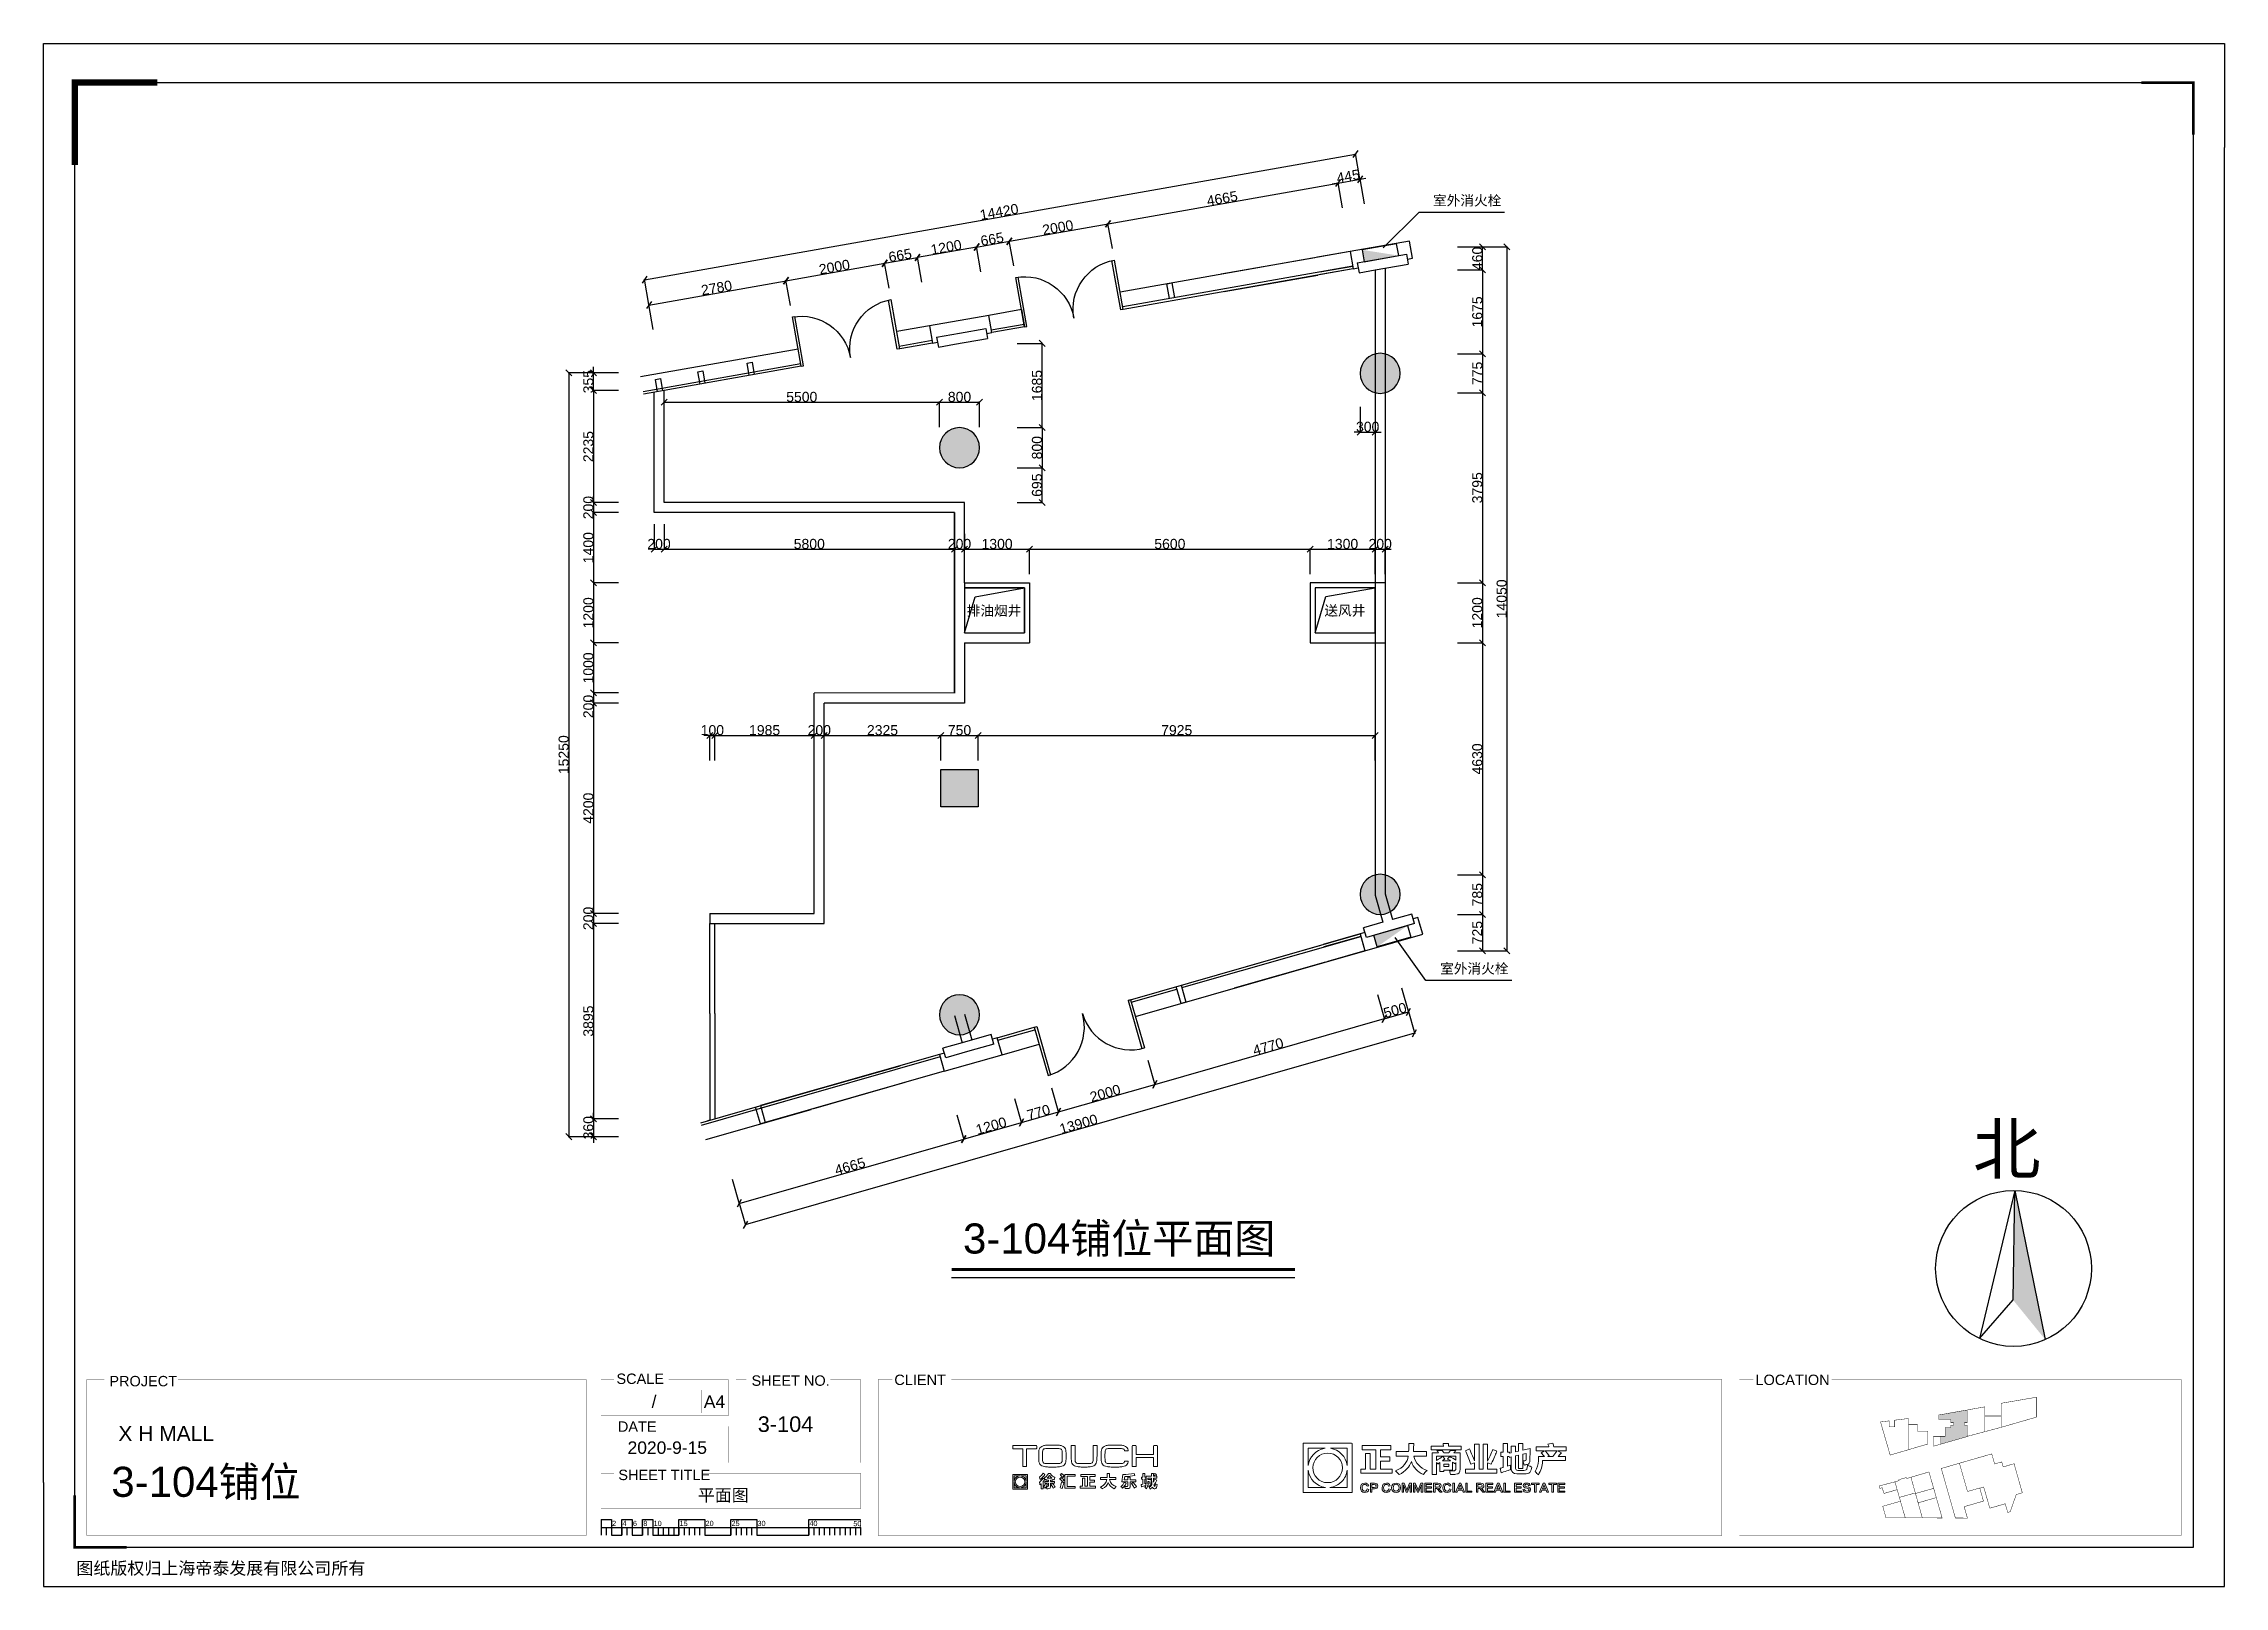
# Model space of a CAD drawing. Header units: inches. Extents: x -24810 to 18736, y -16862 to 13931.
import ezdxf
from ezdxf.enums import TextEntityAlignment as Align

# ---------------------------------------------------------------- set-up
doc = ezdxf.new("R2010")
doc.units = ezdxf.units.IN
doc.header["$MEASUREMENT"] = 0
for name, color, linetype in [('DIM', 3, 'Continuous'), ('DIM TEXT', 7, 'Continuous'), ('DOOR', 100, 'Continuous'), ('WINDOW', 5, 'Continuous'), ('喷淋', 1, 'Continuous'), ('图层 1', 7, 'Continuous'), ('建-墙体', 255, 'Continuous')]:
    doc.layers.add(name, color=color, linetype=linetype)
doc.styles.add('3F_2017.02$0$H1', font='swisscl.ttf')
doc.styles.get("Standard").update_dxf_attribs({"font": 'arial.ttf'})
doc.dimstyles.new('DIM-200MM', dxfattribs={"dimtxt": 200, "dimasz": 120, "dimexe": 10, "dimexo": 10, "dimgap": 0.7, "dimtad": 1, "dimdec": 0, "dimrnd": 5, "dimzin": 1, "dimdsep": 46, "dimtxsty": 'Standard', "dimblk": 'OBLIQUE', "dimcen": 0.5, "dimdle": 1, "dimclrd": 256, "dimclre": 256, "dimclrt": 7, "dimaunit": 1, "dimadec": 0, "dimazin": 0, "dimtfac": 1, "dimtdec": 0, "dimtix": 1, "dimtmove": 2, "dimatfit": 3, "dimfxl": 0, "dimtolj": 1, "dimtzin": 1, "dimarcsym": 0})

msp = doc.modelspace()

# ---------------------------------------------------------------- texts
for s, height, p in [('SCALE', 207.36, (-13371.4, -12821.4)), ('PROJECT', 207.36, (-23497.1, -12868.8)), ('A4', 248.83, (-11626.5, -13299.3)), ('SHEET NO.', 207.36, (-10674.2, -12858.5)), ('CLIENT', 207.36, (-7822.5, -12843)), ('LOCATION', 207.36, (9372.7, -12843)), ('DATE', 207.36, (-13343, -13775.9)), ('SHEET TITLE', 207.36, (-13333.7, -14740.4)), ('2', 103.7, (-13458.3, -15657.1)), ('4', 103.7, (-13250.9, -15657.1)), ('6', 103.7, (-13043.5, -15657.1)), ('8', 103.7, (-12836.2, -15657.1)), ('10', 103.68, (-12628.8, -15657.1)), ('15', 103.68, (-12110.4, -15657.1)), ('20', 103.68, (-11592, -15657.1)), ('25', 103.68, (-11073.6, -15657.1)), ('30', 103.68, (-10555.2, -15657.1)), ('40', 103.68, (-9518.4, -15657.1)), ('50', 103.68, (-8640.8, -15660.8)), ('图纸版权归上海帝泰发展有限公司所有', 248.832, (-24155.9, -16624.6))]:
    msp.add_text(s, height=height).set_placement(p)
at = {"attachment_point": 1}
for s, insert, char_height in [('3-104{\\fSimSun|b0|i0|c134|p2;铺位平面图}', (-6451.2, -9618.4), 600), ('X H MALL', (-23316.9, -13661.3), 300)]:
    msp.add_mtext_dynamic_manual_height_columns(s, width=8169.699, gutter_width=1.2, heights=[0], dxfattribs=dict(at, insert=insert, char_height=char_height))
for tag, text, p in [('/', 'AS NOTED', (-12571.5, -13295.4)), ('2020-9-15', '2020-7-22', (-11564.3, -14217))]:
    msp.add_attdef(tag, text=text, height=248.83).set_placement(p, align=Align.RIGHT)
for tag, p, s, height in [('3-104', (-10549.8, -13779.6), 'SHEET NO.', 311.04), ('3-104铺位', (-23457.4, -15074.9), '###############', 600), ('平面图', (-11747.7, -15165.9), 'SHEET-TITLE', 248.832)]:
    msp.add_attdef(tag, p, s, height=height)
at = {"layer": 'DIM TEXT', "char_height": 200, "attachment_point": 1}
for insert in [(2933.8, 10901.1), (3076.5, -4430.4)]:
    msp.add_mtext_dynamic_manual_height_columns('{\\fSimSun|b0|i0|c134|p2;室外消火栓}', width=10456.675, gutter_width=2, heights=[0], dxfattribs=dict(at, insert=insert))
at = {"layer": '建-墙体'}
for s, p in [('排油烟井', (-6378.8, 2511.8, 0)), ('送风井', (764.8, 2515, 0))]:
    msp.add_text(s, height=200, dxfattribs=at).set_placement(p)

# ---------------------------------------------------------------- blocks, each defined once
blk = doc.blocks.new('3F_2017.02$0$A$C11E260BE')
blk.add_hatch(color=256).paths.add_polyline_path([(5592, 3026), (8455, 1855), (2523, 8881)])
for p, q in [((5592, 3026), (2523, 8881)), ((2523, 8881), (8455, 1855)), ((2523, 8881), (4926, 5))]:
    blk.add_line(p, q)
at = {"ltscale": 0.1}
blk.add_line((4926, 5), (5592, 3026), dxfattribs=at)
blk.add_circle((4709, 4709), 4709)
at = {"style": '3F_2017.02$0$H1'}
blk.add_text('北', height=3000, rotation=28.64935, dxfattribs=at).set_placement((-187, 8552))
blk = doc.blocks.new('完整拼图091103--$0$xh')
at = {"layer": '喷淋'}
blk.add_lwpolyline([(700, 240), (700, 0), (0, 0), (0, 240)], close=True, dxfattribs=at)
blk.add_solid([(700, 0), (700, 240), (0, 0)], dxfattribs=at)
blk = doc.blocks.new('_Oblique')
at = {"color": 0, "linetype": 'ByBlock', "lineweight": -2}
blk.add_line((-0.5, -0.5), (0.5, 0.5), dxfattribs=at)
blk = doc.blocks.new('*D165')
at = {"layer": 'DEFPOINTS', "color": 0, "transparency": 16777216}
for p in [(-13829, 7362), (-12421, 7362), (-12421, 7007)]:
    blk.add_point(p, dxfattribs=at)
at = {"layer": 'DIM', "lineweight": -2, "transparency": 16777216}
for p, q in [((-13829, 7362), (-13829, 7482)), ((-13329, 7362), (-13839, 7362)), ((-13329, 7007), (-13839, 7007)), ((-13829, 7007), (-13829, 7362)), ((-13829, 7007), (-13829, 6887))]:
    blk.add_line(p, q, dxfattribs=at)
at = {"layer": 'DIM', "lineweight": -2, "transparency": 16777216, "xscale": 120, "yscale": 120, "zscale": 120}
for p, rotation in [((-13829, 7362), 270), ((-13829, 7007), 90)]:
    blk.add_blockref('_Oblique', p, dxfattribs=dict(at, rotation=rotation))
at = {"layer": 'DIM', "color": 7, "transparency": 16777216, "insert": (-13932, 7184), "char_height": 200, "attachment_point": 5, "rotation": 90}
blk.add_mtext('\\A1;355', dxfattribs=at)
blk = doc.blocks.new('*D166')
at = {"layer": 'DEFPOINTS', "color": 0, "transparency": 16777216}
for p in [(-12421, 7007), (-13829, 4770), (-12421, 4770)]:
    blk.add_point(p, dxfattribs=at)
at = {"layer": 'DIM', "lineweight": -2, "transparency": 16777216}
for p, q in [((-13329, 7007), (-13839, 7007)), ((-13829, 7008), (-13829, 4769)), ((-13329, 4770), (-13839, 4770))]:
    blk.add_line(p, q, dxfattribs=at)
at = {"layer": 'DIM', "lineweight": -2, "transparency": 16777216, "xscale": 120, "yscale": 120, "zscale": 120}
for p, rotation in [((-13829, 7007), 90), ((-13829, 4770), 270)]:
    blk.add_blockref('_Oblique', p, dxfattribs=dict(at, rotation=rotation))
at = {"layer": 'DIM', "color": 7, "transparency": 16777216, "insert": (-13932, 5888), "char_height": 200, "attachment_point": 5, "rotation": 90}
blk.add_mtext('\\A1;2235', dxfattribs=at)
blk = doc.blocks.new('*D167')
at = {"layer": 'DEFPOINTS', "color": 0, "transparency": 16777216}
for p in [(-13829, 4570), (-12421, 4770), (-12025, 4570)]:
    blk.add_point(p, dxfattribs=at)
at = {"layer": 'DIM', "lineweight": -2, "transparency": 16777216}
for p, q in [((-13829, 4770), (-13829, 4890)), ((-13329, 4770), (-13839, 4770)), ((-13329, 4570), (-13839, 4570)), ((-13829, 4770), (-13829, 4570)), ((-13829, 4570), (-13829, 4450))]:
    blk.add_line(p, q, dxfattribs=at)
at = {"layer": 'DIM', "lineweight": -2, "transparency": 16777216, "xscale": 120, "yscale": 120, "zscale": 120}
for p, rotation in [((-13829, 4770), 270), ((-13829, 4570), 90)]:
    blk.add_blockref('_Oblique', p, dxfattribs=dict(at, rotation=rotation))
at = {"layer": 'DIM', "color": 7, "transparency": 16777216, "insert": (-13932, 4670), "char_height": 200, "attachment_point": 5, "rotation": 90}
blk.add_mtext('\\A1;200', dxfattribs=at)
blk = doc.blocks.new('*D168')
at = {"layer": 'DEFPOINTS', "color": 0, "transparency": 16777216}
for p in [(-12025, 4570), (-13829, 3170), (-6421, 3170)]:
    blk.add_point(p, dxfattribs=at)
at = {"layer": 'DIM', "lineweight": -2, "transparency": 16777216}
for p, q in [((-13329, 4570), (-13839, 4570)), ((-13829, 4571), (-13829, 3169)), ((-13329, 3170), (-13839, 3170))]:
    blk.add_line(p, q, dxfattribs=at)
at = {"layer": 'DIM', "lineweight": -2, "transparency": 16777216, "xscale": 120, "yscale": 120, "zscale": 120}
for p, rotation in [((-13829, 4570), 90), ((-13829, 3170), 270)]:
    blk.add_blockref('_Oblique', p, dxfattribs=dict(at, rotation=rotation))
at = {"layer": 'DIM', "color": 7, "transparency": 16777216, "insert": (-13932, 3870), "char_height": 200, "attachment_point": 5, "rotation": 90}
blk.add_mtext('\\A1;1400', dxfattribs=at)
blk = doc.blocks.new('*D169')
at = {"layer": 'DEFPOINTS', "color": 0, "transparency": 16777216}
for p in [(-6421, 3170), (-13829, 1970), (-6421, 1970)]:
    blk.add_point(p, dxfattribs=at)
at = {"layer": 'DIM', "lineweight": -2, "transparency": 16777216}
for p, q in [((-13329, 3170), (-13839, 3170)), ((-13829, 3171), (-13829, 1969)), ((-13329, 1970), (-13839, 1970))]:
    blk.add_line(p, q, dxfattribs=at)
at = {"layer": 'DIM', "lineweight": -2, "transparency": 16777216, "xscale": 120, "yscale": 120, "zscale": 120}
for p, rotation in [((-13829, 3170), 90), ((-13829, 1970), 270)]:
    blk.add_blockref('_Oblique', p, dxfattribs=dict(at, rotation=rotation))
at = {"layer": 'DIM', "color": 7, "transparency": 16777216, "insert": (-13932, 2570), "char_height": 200, "attachment_point": 5, "rotation": 90}
blk.add_mtext('\\A1;1200', dxfattribs=at)
blk = doc.blocks.new('*D170')
at = {"layer": 'DEFPOINTS', "color": 0, "transparency": 16777216}
for p in [(-6421, 1970), (-13829, 970), (-6621, 970)]:
    blk.add_point(p, dxfattribs=at)
at = {"layer": 'DIM', "lineweight": -2, "transparency": 16777216}
for p, q in [((-13329, 1970), (-13839, 1970)), ((-13829, 1971), (-13829, 969)), ((-13329, 970), (-13839, 970))]:
    blk.add_line(p, q, dxfattribs=at)
at = {"layer": 'DIM', "lineweight": -2, "transparency": 16777216, "xscale": 120, "yscale": 120, "zscale": 120}
for p, rotation in [((-13829, 1970), 90), ((-13829, 970), 270)]:
    blk.add_blockref('_Oblique', p, dxfattribs=dict(at, rotation=rotation))
at = {"layer": 'DIM', "color": 7, "transparency": 16777216, "insert": (-13932, 1470), "char_height": 200, "attachment_point": 5, "rotation": 90}
blk.add_mtext('\\A1;1000', dxfattribs=at)
blk = doc.blocks.new('*D171')
at = {"layer": 'DEFPOINTS', "color": 0, "transparency": 16777216}
for p in [(-6621, 970), (-13829, 770), (-6596, 770)]:
    blk.add_point(p, dxfattribs=at)
at = {"layer": 'DIM', "lineweight": -2, "transparency": 16777216}
for p, q in [((-13329, 970), (-13839, 970)), ((-13829, 971), (-13829, 769)), ((-13329, 770), (-13839, 770))]:
    blk.add_line(p, q, dxfattribs=at)
at = {"layer": 'DIM', "lineweight": -2, "transparency": 16777216, "xscale": 120, "yscale": 120, "zscale": 120}
for p, rotation in [((-13829, 970), 90), ((-13829, 770), 270)]:
    blk.add_blockref('_Oblique', p, dxfattribs=dict(at, rotation=rotation))
at = {"layer": 'DIM', "color": 7, "transparency": 16777216, "insert": (-13932, 700), "char_height": 200, "attachment_point": 5, "rotation": 90}
blk.add_mtext('\\A1;200', dxfattribs=at)
blk = doc.blocks.new('*D172')
at = {"layer": 'DEFPOINTS', "color": 0, "transparency": 16777216}
for p in [(-6596, 770), (-13829, -3430), (-9940, -3430)]:
    blk.add_point(p, dxfattribs=at)
at = {"layer": 'DIM', "lineweight": -2, "transparency": 16777216}
for p, q in [((-13329, 770), (-13839, 770)), ((-13829, 771), (-13829, -3431)), ((-13329, -3430), (-13839, -3430))]:
    blk.add_line(p, q, dxfattribs=at)
at = {"layer": 'DIM', "lineweight": -2, "transparency": 16777216, "xscale": 120, "yscale": 120, "zscale": 120}
for p, rotation in [((-13829, 770), 90), ((-13829, -3430), 270)]:
    blk.add_blockref('_Oblique', p, dxfattribs=dict(at, rotation=rotation))
at = {"layer": 'DIM', "color": 7, "transparency": 16777216, "insert": (-13932, -1330), "char_height": 200, "attachment_point": 5, "rotation": 90}
blk.add_mtext('\\A1;4200', dxfattribs=at)
blk = doc.blocks.new('*D173')
at = {"layer": 'DEFPOINTS', "color": 0, "transparency": 16777216}
for p in [(-9940, -3430), (-13829, -3630), (-9873, -3630)]:
    blk.add_point(p, dxfattribs=at)
at = {"layer": 'DIM', "lineweight": -2, "transparency": 16777216}
for p, q in [((-13329, -3430), (-13839, -3430)), ((-13829, -3430), (-13829, -3310)), ((-13829, -3430), (-13829, -3630)), ((-13329, -3630), (-13839, -3630)), ((-13829, -3630), (-13829, -3750))]:
    blk.add_line(p, q, dxfattribs=at)
at = {"layer": 'DIM', "lineweight": -2, "transparency": 16777216, "xscale": 120, "yscale": 120, "zscale": 120}
for p, rotation in [((-13829, -3430), 270), ((-13829, -3630), 90)]:
    blk.add_blockref('_Oblique', p, dxfattribs=dict(at, rotation=rotation))
at = {"layer": 'DIM', "color": 7, "transparency": 16777216, "insert": (-13932, -3530), "char_height": 200, "attachment_point": 5, "rotation": 90}
blk.add_mtext('\\A1;200', dxfattribs=at)
blk = doc.blocks.new('*D174')
at = {"layer": 'DEFPOINTS', "color": 0, "transparency": 16777216}
for p in [(-9873, -3630), (-13829, -7527), (-11406, -7527)]:
    blk.add_point(p, dxfattribs=at)
at = {"layer": 'DIM', "lineweight": -2, "transparency": 16777216}
for p, q in [((-13329, -3630), (-13839, -3630)), ((-13829, -3629), (-13829, -7528)), ((-13329, -7527), (-13839, -7527))]:
    blk.add_line(p, q, dxfattribs=at)
at = {"layer": 'DIM', "lineweight": -2, "transparency": 16777216, "xscale": 120, "yscale": 120, "zscale": 120}
for p, rotation in [((-13829, -3630), 90), ((-13829, -7527), 270)]:
    blk.add_blockref('_Oblique', p, dxfattribs=dict(at, rotation=rotation))
at = {"layer": 'DIM', "color": 7, "transparency": 16777216, "insert": (-13932, -5579), "char_height": 200, "attachment_point": 5, "rotation": 90}
blk.add_mtext('\\A1;3895', dxfattribs=at)
blk = doc.blocks.new('*D175')
at = {"layer": 'DEFPOINTS', "color": 0, "transparency": 16777216}
for p in [(-11406, -7527), (-13829, -7886), (-11387, -7886)]:
    blk.add_point(p, dxfattribs=at)
at = {"layer": 'DIM', "lineweight": -2, "transparency": 16777216}
for p, q in [((-13329, -7527), (-13839, -7527)), ((-13829, -7527), (-13829, -7407)), ((-13829, -7527), (-13829, -7886)), ((-13329, -7886), (-13839, -7886)), ((-13829, -7886), (-13829, -8006))]:
    blk.add_line(p, q, dxfattribs=at)
at = {"layer": 'DIM', "lineweight": -2, "transparency": 16777216, "xscale": 120, "yscale": 120, "zscale": 120}
for p, rotation in [((-13829, -7527), 270), ((-13829, -7886), 90)]:
    blk.add_blockref('_Oblique', p, dxfattribs=dict(at, rotation=rotation))
at = {"layer": 'DIM', "color": 7, "transparency": 16777216, "insert": (-13932, -7707), "char_height": 200, "attachment_point": 5, "rotation": 90}
blk.add_mtext('\\A1;360', dxfattribs=at)
blk = doc.blocks.new('*D176')
at = {"layer": 'DEFPOINTS', "color": 0, "transparency": 16777216}
for p in [(-12421, 7362), (-14323, -7886), (-11387, -7886)]:
    blk.add_point(p, dxfattribs=at)
at = {"layer": 'DIM', "lineweight": -2, "transparency": 16777216}
for p, q in [((-13823, 7362), (-14333, 7362)), ((-14323, 7363), (-14323, -7887)), ((-13823, -7886), (-14333, -7886))]:
    blk.add_line(p, q, dxfattribs=at)
at = {"layer": 'DIM', "lineweight": -2, "transparency": 16777216, "xscale": 120, "yscale": 120, "zscale": 120}
for p, rotation in [((-14323, 7362), 90), ((-14323, -7886), 270)]:
    blk.add_blockref('_Oblique', p, dxfattribs=dict(at, rotation=rotation))
at = {"layer": 'DIM', "color": 7, "transparency": 16777216, "insert": (-14425, -262), "char_height": 200, "attachment_point": 5, "rotation": 90}
blk.add_mtext('\\A1;15250', dxfattribs=at)
blk = doc.blocks.new('*D177')
at = {"layer": 'DEFPOINTS', "color": 0, "transparency": 16777216}
for p in [(1798, 9874, 0), (3921, 9874), (1779, 9414)]:
    blk.add_point(p, dxfattribs=at)
at = {"layer": 'DIM', "lineweight": -2, "transparency": 16777216}
for p, q in [((3421, 9874), (3931, 9874)), ((3921, 9413), (3921, 9875)), ((3421, 9414), (3931, 9414))]:
    blk.add_line(p, q, dxfattribs=at)
at = {"layer": 'DIM', "lineweight": -2, "transparency": 16777216, "xscale": 120, "yscale": 120, "zscale": 120}
for p, rotation in [((3921, 9874), 90), ((3921, 9414), 270)]:
    blk.add_blockref('_Oblique', p, dxfattribs=dict(at, rotation=rotation))
at = {"layer": 'DIM', "color": 7, "transparency": 16777216, "insert": (3818, 9644), "char_height": 200, "attachment_point": 5, "rotation": 90}
blk.add_mtext('\\A1;460', dxfattribs=at)
blk = doc.blocks.new('*D178')
at = {"layer": 'DEFPOINTS', "color": 0, "transparency": 16777216}
for p in [(1779, 9414), (1779, 7737, 0), (3921, 7737)]:
    blk.add_point(p, dxfattribs=at)
at = {"layer": 'DIM', "lineweight": -2, "transparency": 16777216}
for p, q in [((3421, 9414), (3931, 9414)), ((3921, 9415), (3921, 7736)), ((3421, 7737), (3931, 7737))]:
    blk.add_line(p, q, dxfattribs=at)
at = {"layer": 'DIM', "lineweight": -2, "transparency": 16777216, "xscale": 120, "yscale": 120, "zscale": 120}
for p, rotation in [((3921, 9414), 90), ((3921, 7737), 270)]:
    blk.add_blockref('_Oblique', p, dxfattribs=dict(at, rotation=rotation))
at = {"layer": 'DIM', "color": 7, "transparency": 16777216, "insert": (3818, 8576), "char_height": 200, "attachment_point": 5, "rotation": 90}
blk.add_mtext('\\A1;1675', dxfattribs=at)
blk = doc.blocks.new('*D179')
at = {"layer": 'DEFPOINTS', "color": 0, "transparency": 16777216}
for p in [(1779, 7737, 0), (1779, 6963, 0), (3921, 6963)]:
    blk.add_point(p, dxfattribs=at)
at = {"layer": 'DIM', "lineweight": -2, "transparency": 16777216}
for p, q in [((3421, 7737), (3931, 7737)), ((3921, 7738), (3921, 6962)), ((3421, 6963), (3931, 6963))]:
    blk.add_line(p, q, dxfattribs=at)
at = {"layer": 'DIM', "lineweight": -2, "transparency": 16777216, "xscale": 120, "yscale": 120, "zscale": 120}
for p, rotation in [((3921, 7737), 90), ((3921, 6963), 270)]:
    blk.add_blockref('_Oblique', p, dxfattribs=dict(at, rotation=rotation))
at = {"layer": 'DIM', "color": 7, "transparency": 16777216, "insert": (3818, 7350), "char_height": 200, "attachment_point": 5, "rotation": 90}
blk.add_mtext('\\A1;775', dxfattribs=at)
blk = doc.blocks.new('*D180')
at = {"layer": 'DEFPOINTS', "color": 0, "transparency": 16777216}
for p in [(1779, 6963, 0), (1779, 3170), (3921, 3170)]:
    blk.add_point(p, dxfattribs=at)
at = {"layer": 'DIM', "lineweight": -2, "transparency": 16777216}
for p, q in [((3421, 6963), (3931, 6963)), ((3921, 6964), (3921, 3169)), ((3421, 3170), (3931, 3170))]:
    blk.add_line(p, q, dxfattribs=at)
at = {"layer": 'DIM', "lineweight": -2, "transparency": 16777216, "xscale": 120, "yscale": 120, "zscale": 120}
for p, rotation in [((3921, 6963), 90), ((3921, 3170), 270)]:
    blk.add_blockref('_Oblique', p, dxfattribs=dict(at, rotation=rotation))
at = {"layer": 'DIM', "color": 7, "transparency": 16777216, "insert": (3818, 5066), "char_height": 200, "attachment_point": 5, "rotation": 90}
blk.add_mtext('\\A1;3795', dxfattribs=at)
blk = doc.blocks.new('*D181')
at = {"layer": 'DEFPOINTS', "color": 0, "transparency": 16777216}
for p in [(1779, 3170), (1779, 1970), (3921, 1970)]:
    blk.add_point(p, dxfattribs=at)
at = {"layer": 'DIM', "lineweight": -2, "transparency": 16777216}
for p, q in [((3421, 3170), (3931, 3170)), ((3921, 3171), (3921, 1969)), ((3421, 1970), (3931, 1970))]:
    blk.add_line(p, q, dxfattribs=at)
at = {"layer": 'DIM', "lineweight": -2, "transparency": 16777216, "xscale": 120, "yscale": 120, "zscale": 120}
for p, rotation in [((3921, 3170), 90), ((3921, 1970), 270)]:
    blk.add_blockref('_Oblique', p, dxfattribs=dict(at, rotation=rotation))
at = {"layer": 'DIM', "color": 7, "transparency": 16777216, "insert": (3818, 2570), "char_height": 200, "attachment_point": 5, "rotation": 90}
blk.add_mtext('\\A1;1200', dxfattribs=at)
blk = doc.blocks.new('*D182')
at = {"layer": 'DEFPOINTS', "color": 0, "transparency": 16777216}
for p in [(1779, 1970), (1779, -2662), (3921, -2662)]:
    blk.add_point(p, dxfattribs=at)
at = {"layer": 'DIM', "lineweight": -2, "transparency": 16777216}
for p, q in [((3421, 1970), (3931, 1970)), ((3921, 1971), (3921, -2663)), ((3421, -2662), (3931, -2662))]:
    blk.add_line(p, q, dxfattribs=at)
at = {"layer": 'DIM', "lineweight": -2, "transparency": 16777216, "xscale": 120, "yscale": 120, "zscale": 120}
for p, rotation in [((3921, 1970), 90), ((3921, -2662), 270)]:
    blk.add_blockref('_Oblique', p, dxfattribs=dict(at, rotation=rotation))
at = {"layer": 'DIM', "color": 7, "transparency": 16777216, "insert": (3818, -346), "char_height": 200, "attachment_point": 5, "rotation": 90}
blk.add_mtext('\\A1;4630', dxfattribs=at)
blk = doc.blocks.new('*D183')
at = {"layer": 'DEFPOINTS', "color": 0, "transparency": 16777216}
for p in [(1779, -2662), (1888, -3450), (3921, -3450)]:
    blk.add_point(p, dxfattribs=at)
at = {"layer": 'DIM', "lineweight": -2, "transparency": 16777216}
for p, q in [((3421, -2662), (3931, -2662)), ((3921, -2661), (3921, -3451)), ((3421, -3450), (3931, -3450))]:
    blk.add_line(p, q, dxfattribs=at)
at = {"layer": 'DIM', "lineweight": -2, "transparency": 16777216, "xscale": 120, "yscale": 120, "zscale": 120}
for p, rotation in [((3921, -2662), 90), ((3921, -3450), 270)]:
    blk.add_blockref('_Oblique', p, dxfattribs=dict(at, rotation=rotation))
at = {"layer": 'DIM', "color": 7, "transparency": 16777216, "insert": (3818, -3056), "char_height": 200, "attachment_point": 5, "rotation": 90}
blk.add_mtext('\\A1;785', dxfattribs=at)
blk = doc.blocks.new('*D184')
at = {"layer": 'DEFPOINTS', "color": 0, "transparency": 16777216}
for p in [(1888, -3450), (1575, -4177), (3921, -4177)]:
    blk.add_point(p, dxfattribs=at)
at = {"layer": 'DIM', "lineweight": -2, "transparency": 16777216}
for p, q in [((3421, -3450), (3931, -3450)), ((3921, -3449), (3921, -4178)), ((3421, -4177), (3931, -4177))]:
    blk.add_line(p, q, dxfattribs=at)
at = {"layer": 'DIM', "lineweight": -2, "transparency": 16777216, "xscale": 120, "yscale": 120, "zscale": 120}
for p, rotation in [((3921, -3450), 90), ((3921, -4177), 270)]:
    blk.add_blockref('_Oblique', p, dxfattribs=dict(at, rotation=rotation))
at = {"layer": 'DIM', "color": 7, "transparency": 16777216, "insert": (3818, -3813), "char_height": 200, "attachment_point": 5, "rotation": 90}
blk.add_mtext('\\A1;725', dxfattribs=at)
blk = doc.blocks.new('*D185')
at = {"layer": 'DEFPOINTS', "color": 0, "transparency": 16777216}
for p in [(1798, 9874, 0), (1575, -4177), (4408, -4177)]:
    blk.add_point(p, dxfattribs=at)
at = {"layer": 'DIM', "lineweight": -2, "transparency": 16777216}
for p, q in [((3908, 9874), (4418, 9874)), ((4408, 9875), (4408, -4178)), ((3908, -4177), (4418, -4177))]:
    blk.add_line(p, q, dxfattribs=at)
at = {"layer": 'DIM', "lineweight": -2, "transparency": 16777216, "xscale": 120, "yscale": 120, "zscale": 120}
for p, rotation in [((4408, 9874), 90), ((4408, -4177), 270)]:
    blk.add_blockref('_Oblique', p, dxfattribs=dict(at, rotation=rotation))
at = {"layer": 'DIM', "color": 7, "transparency": 16777216, "insert": (4305, 2849), "char_height": 200, "attachment_point": 5, "rotation": 90}
blk.add_mtext('\\A1;14050', dxfattribs=at)
blk = doc.blocks.new('*D187')
at = {"layer": 'DEFPOINTS', "color": 0, "transparency": 16777216}
for p in [(-12621, 4851), (-12421, 4851), (-12421, 3841)]:
    blk.add_point(p, dxfattribs=at)
at = {"layer": 'DIM', "lineweight": -2, "transparency": 16777216}
for p, q in [((-12621, 4341), (-12621, 3831)), ((-12421, 4341), (-12421, 3831)), ((-12621, 3841), (-12741, 3841)), ((-12621, 3841), (-12421, 3841)), ((-12421, 3841), (-12301, 3841))]:
    blk.add_line(p, q, dxfattribs=at)
at = {"layer": 'DIM', "lineweight": -2, "transparency": 16777216, "xscale": 120, "yscale": 120, "zscale": 120}
blk.add_blockref('_Oblique', (-12621, 3841), dxfattribs=at)
at = {"layer": 'DIM', "lineweight": -2, "transparency": 16777216, "xscale": 120, "yscale": 120, "zscale": 120, "rotation": 180}
blk.add_blockref('_Oblique', (-12421, 3841), dxfattribs=at)
at = {"layer": 'DIM', "color": 7, "transparency": 16777216, "insert": (-12521, 3944), "char_height": 200, "attachment_point": 5}
blk.add_mtext('\\A1;200', dxfattribs=at)
blk = doc.blocks.new('*D188')
at = {"layer": 'DEFPOINTS', "color": 0, "transparency": 16777216}
for p in [(-12421, 4851), (-6621, 4133), (-6621, 3841)]:
    blk.add_point(p, dxfattribs=at)
at = {"layer": 'DIM', "lineweight": -2, "transparency": 16777216}
for p, q in [((-12421, 4341), (-12421, 3831)), ((-6621, 4123), (-6621, 3831)), ((-12422, 3841), (-6620, 3841))]:
    blk.add_line(p, q, dxfattribs=at)
at = {"layer": 'DIM', "lineweight": -2, "transparency": 16777216, "xscale": 120, "yscale": 120, "zscale": 120, "rotation": 180}
blk.add_blockref('_Oblique', (-12421, 3841), dxfattribs=at)
at = {"layer": 'DIM', "lineweight": -2, "transparency": 16777216, "xscale": 120, "yscale": 120, "zscale": 120}
blk.add_blockref('_Oblique', (-6621, 3841), dxfattribs=at)
at = {"layer": 'DIM', "color": 7, "transparency": 16777216, "insert": (-9521, 3944), "char_height": 200, "attachment_point": 5}
blk.add_mtext('\\A1;5800', dxfattribs=at)
blk = doc.blocks.new('*D189')
at = {"layer": 'DEFPOINTS', "color": 0, "transparency": 16777216}
for p in [(-6621, 4133), (-6421, 4157), (-6421, 3841)]:
    blk.add_point(p, dxfattribs=at)
at = {"layer": 'DIM', "lineweight": -2, "transparency": 16777216}
for p, q in [((-6621, 4123), (-6621, 3831)), ((-6421, 4147), (-6421, 3831)), ((-6621, 3841), (-6741, 3841)), ((-6621, 3841), (-6421, 3841)), ((-6421, 3841), (-6301, 3841))]:
    blk.add_line(p, q, dxfattribs=at)
at = {"layer": 'DIM', "lineweight": -2, "transparency": 16777216, "xscale": 120, "yscale": 120, "zscale": 120}
blk.add_blockref('_Oblique', (-6621, 3841), dxfattribs=at)
at = {"layer": 'DIM', "lineweight": -2, "transparency": 16777216, "xscale": 120, "yscale": 120, "zscale": 120, "rotation": 180}
blk.add_blockref('_Oblique', (-6421, 3841), dxfattribs=at)
at = {"layer": 'DIM', "color": 7, "transparency": 16777216, "insert": (-6521, 3944), "char_height": 200, "attachment_point": 5}
blk.add_mtext('\\A1;200', dxfattribs=at)
blk = doc.blocks.new('*D190')
at = {"layer": 'DEFPOINTS', "color": 0, "transparency": 16777216}
for p in [(-6421, 4157), (-5121, 3841), (-5121, 2570)]:
    blk.add_point(p, dxfattribs=at)
at = {"layer": 'DIM', "lineweight": -2, "transparency": 16777216}
for p, q in [((-6421, 4147), (-6421, 3831)), ((-6422, 3841), (-5120, 3841)), ((-5121, 3341), (-5121, 3851))]:
    blk.add_line(p, q, dxfattribs=at)
at = {"layer": 'DIM', "lineweight": -2, "transparency": 16777216, "xscale": 120, "yscale": 120, "zscale": 120, "rotation": 180}
blk.add_blockref('_Oblique', (-6421, 3841), dxfattribs=at)
at = {"layer": 'DIM', "lineweight": -2, "transparency": 16777216, "xscale": 120, "yscale": 120, "zscale": 120}
blk.add_blockref('_Oblique', (-5121, 3841), dxfattribs=at)
at = {"layer": 'DIM', "color": 7, "transparency": 16777216, "insert": (-5771, 3944), "char_height": 200, "attachment_point": 5}
blk.add_mtext('\\A1;1300', dxfattribs=at)
blk = doc.blocks.new('*D191')
at = {"layer": 'DEFPOINTS', "color": 0, "transparency": 16777216}
for p in [(479, 3841), (479, 2735), (-5121, 2570)]:
    blk.add_point(p, dxfattribs=at)
at = {"layer": 'DIM', "lineweight": -2, "transparency": 16777216}
for p, q in [((-5122, 3841), (480, 3841)), ((-5121, 3341), (-5121, 3851)), ((479, 3341), (479, 3851))]:
    blk.add_line(p, q, dxfattribs=at)
at = {"layer": 'DIM', "lineweight": -2, "transparency": 16777216, "xscale": 120, "yscale": 120, "zscale": 120, "rotation": 180}
blk.add_blockref('_Oblique', (-5121, 3841), dxfattribs=at)
at = {"layer": 'DIM', "lineweight": -2, "transparency": 16777216, "xscale": 120, "yscale": 120, "zscale": 120}
blk.add_blockref('_Oblique', (479, 3841), dxfattribs=at)
at = {"layer": 'DIM', "color": 7, "transparency": 16777216, "insert": (-2321, 3944), "char_height": 200, "attachment_point": 5}
blk.add_mtext('\\A1;5600', dxfattribs=at)
blk = doc.blocks.new('*D192')
at = {"layer": 'DEFPOINTS', "color": 0, "transparency": 16777216}
for p in [(1779, 3841), (479, 2735), (1779, 2802)]:
    blk.add_point(p, dxfattribs=at)
at = {"layer": 'DIM', "lineweight": -2, "transparency": 16777216}
for p, q in [((478, 3841), (1780, 3841)), ((479, 3341), (479, 3851)), ((1779, 3341), (1779, 3851))]:
    blk.add_line(p, q, dxfattribs=at)
at = {"layer": 'DIM', "lineweight": -2, "transparency": 16777216, "xscale": 120, "yscale": 120, "zscale": 120, "rotation": 180}
blk.add_blockref('_Oblique', (479, 3841), dxfattribs=at)
at = {"layer": 'DIM', "lineweight": -2, "transparency": 16777216, "xscale": 120, "yscale": 120, "zscale": 120}
blk.add_blockref('_Oblique', (1779, 3841), dxfattribs=at)
at = {"layer": 'DIM', "color": 7, "transparency": 16777216, "insert": (1129, 3944), "char_height": 200, "attachment_point": 5}
blk.add_mtext('\\A1;1300', dxfattribs=at)
blk = doc.blocks.new('*D193')
at = {"layer": 'DEFPOINTS', "color": 0, "transparency": 16777216}
for p in [(1979, 3841), (1779, 2802), (1979, 2779)]:
    blk.add_point(p, dxfattribs=at)
at = {"layer": 'DIM', "lineweight": -2, "transparency": 16777216}
for p, q in [((1779, 3841), (1659, 3841)), ((1779, 3341), (1779, 3851)), ((1779, 3841), (1979, 3841)), ((1979, 3341), (1979, 3851)), ((1979, 3841), (2099, 3841))]:
    blk.add_line(p, q, dxfattribs=at)
at = {"layer": 'DIM', "lineweight": -2, "transparency": 16777216, "xscale": 120, "yscale": 120, "zscale": 120}
blk.add_blockref('_Oblique', (1779, 3841), dxfattribs=at)
at = {"layer": 'DIM', "lineweight": -2, "transparency": 16777216, "xscale": 120, "yscale": 120, "zscale": 120, "rotation": 180}
blk.add_blockref('_Oblique', (1979, 3841), dxfattribs=at)
at = {"layer": 'DIM', "color": 7, "transparency": 16777216, "insert": (1879, 3944), "char_height": 200, "attachment_point": 5}
blk.add_mtext('\\A1;200', dxfattribs=at)
blk = doc.blocks.new('*D194')
at = {"layer": 'DEFPOINTS', "color": 0, "transparency": 16777216}
for p in [(-11406, 124), (-11506, -3814, 0), (-11406, -3814, 0)]:
    blk.add_point(p, dxfattribs=at)
at = {"layer": 'DIM', "lineweight": -2, "transparency": 16777216}
for p, q in [((-11506, 124), (-11626, 124)), ((-11506, -376), (-11506, 134)), ((-11506, 124), (-11406, 124)), ((-11406, -376), (-11406, 134)), ((-11406, 124), (-11286, 124))]:
    blk.add_line(p, q, dxfattribs=at)
at = {"layer": 'DIM', "lineweight": -2, "transparency": 16777216, "xscale": 120, "yscale": 120, "zscale": 120}
blk.add_blockref('_Oblique', (-11506, 124), dxfattribs=at)
at = {"layer": 'DIM', "lineweight": -2, "transparency": 16777216, "xscale": 120, "yscale": 120, "zscale": 120, "rotation": 180}
blk.add_blockref('_Oblique', (-11406, 124), dxfattribs=at)
at = {"layer": 'DIM', "color": 7, "transparency": 16777216, "insert": (-11456, 227), "char_height": 200, "attachment_point": 5}
blk.add_mtext('\\A1;100', dxfattribs=at)
blk = doc.blocks.new('*D195')
at = {"layer": 'DEFPOINTS', "color": 0, "transparency": 16777216}
for p in [(-9421, 124), (-9421, -1230), (-11406, -3814, 0)]:
    blk.add_point(p, dxfattribs=at)
at = {"layer": 'DIM', "lineweight": -2, "transparency": 16777216}
for p, q in [((-11407, 124), (-9420, 124)), ((-11406, -376), (-11406, 134)), ((-9421, -376), (-9421, 134))]:
    blk.add_line(p, q, dxfattribs=at)
at = {"layer": 'DIM', "lineweight": -2, "transparency": 16777216, "xscale": 120, "yscale": 120, "zscale": 120, "rotation": 180}
blk.add_blockref('_Oblique', (-11406, 124), dxfattribs=at)
at = {"layer": 'DIM', "lineweight": -2, "transparency": 16777216, "xscale": 120, "yscale": 120, "zscale": 120}
blk.add_blockref('_Oblique', (-9421, 124), dxfattribs=at)
at = {"layer": 'DIM', "color": 7, "transparency": 16777216, "insert": (-10413, 227), "char_height": 200, "attachment_point": 5}
blk.add_mtext('\\A1;1985', dxfattribs=at)
blk = doc.blocks.new('*D196')
at = {"layer": 'DEFPOINTS', "color": 0, "transparency": 16777216}
for p in [(-9221, 124), (-9421, -1230), (-9221, -1758)]:
    blk.add_point(p, dxfattribs=at)
at = {"layer": 'DIM', "lineweight": -2, "transparency": 16777216}
for p, q in [((-9421, 124), (-9541, 124)), ((-9421, -376), (-9421, 134)), ((-9421, 124), (-9221, 124)), ((-9221, -376), (-9221, 134)), ((-9221, 124), (-9101, 124))]:
    blk.add_line(p, q, dxfattribs=at)
at = {"layer": 'DIM', "lineweight": -2, "transparency": 16777216, "xscale": 120, "yscale": 120, "zscale": 120}
blk.add_blockref('_Oblique', (-9421, 124), dxfattribs=at)
at = {"layer": 'DIM', "lineweight": -2, "transparency": 16777216, "xscale": 120, "yscale": 120, "zscale": 120, "rotation": 180}
blk.add_blockref('_Oblique', (-9221, 124), dxfattribs=at)
at = {"layer": 'DIM', "color": 7, "transparency": 16777216, "insert": (-9321, 227), "char_height": 200, "attachment_point": 5}
blk.add_mtext('\\A1;200', dxfattribs=at)
blk = doc.blocks.new('*D197')
at = {"layer": 'DEFPOINTS', "color": 0, "transparency": 16777216}
for p in [(-6896, 124), (-6896, -1305), (-9221, -1758)]:
    blk.add_point(p, dxfattribs=at)
at = {"layer": 'DIM', "lineweight": -2, "transparency": 16777216}
for p, q in [((-9222, 124), (-6895, 124)), ((-9221, -376), (-9221, 134)), ((-6896, -376), (-6896, 134))]:
    blk.add_line(p, q, dxfattribs=at)
at = {"layer": 'DIM', "lineweight": -2, "transparency": 16777216, "xscale": 120, "yscale": 120, "zscale": 120, "rotation": 180}
blk.add_blockref('_Oblique', (-9221, 124), dxfattribs=at)
at = {"layer": 'DIM', "lineweight": -2, "transparency": 16777216, "xscale": 120, "yscale": 120, "zscale": 120}
blk.add_blockref('_Oblique', (-6896, 124), dxfattribs=at)
at = {"layer": 'DIM', "color": 7, "transparency": 16777216, "insert": (-8059, 227), "char_height": 200, "attachment_point": 5}
blk.add_mtext('\\A1;2325', dxfattribs=at)
blk = doc.blocks.new('*D198')
at = {"layer": 'DEFPOINTS', "color": 0, "transparency": 16777216}
for p in [(-6146, 124), (-6896, -1305), (-6146, -1305)]:
    blk.add_point(p, dxfattribs=at)
at = {"layer": 'DIM', "lineweight": -2, "transparency": 16777216}
for p, q in [((-6897, 124), (-6145, 124)), ((-6896, -376), (-6896, 134)), ((-6146, -376), (-6146, 134))]:
    blk.add_line(p, q, dxfattribs=at)
at = {"layer": 'DIM', "lineweight": -2, "transparency": 16777216, "xscale": 120, "yscale": 120, "zscale": 120, "rotation": 180}
blk.add_blockref('_Oblique', (-6896, 124), dxfattribs=at)
at = {"layer": 'DIM', "lineweight": -2, "transparency": 16777216, "xscale": 120, "yscale": 120, "zscale": 120}
blk.add_blockref('_Oblique', (-6146, 124), dxfattribs=at)
at = {"layer": 'DIM', "color": 7, "transparency": 16777216, "insert": (-6521, 227), "char_height": 200, "attachment_point": 5}
blk.add_mtext('\\A1;750', dxfattribs=at)
blk = doc.blocks.new('*D199')
at = {"layer": 'DEFPOINTS', "color": 0, "transparency": 16777216}
for p in [(1779, 124), (-6146, -1305), (1779, -1933)]:
    blk.add_point(p, dxfattribs=at)
at = {"layer": 'DIM', "lineweight": -2, "transparency": 16777216}
for p, q in [((-6147, 124), (1780, 124)), ((-6146, -376), (-6146, 134)), ((1779, -376), (1779, 134))]:
    blk.add_line(p, q, dxfattribs=at)
at = {"layer": 'DIM', "lineweight": -2, "transparency": 16777216, "xscale": 120, "yscale": 120, "zscale": 120, "rotation": 180}
blk.add_blockref('_Oblique', (-6146, 124), dxfattribs=at)
at = {"layer": 'DIM', "lineweight": -2, "transparency": 16777216, "xscale": 120, "yscale": 120, "zscale": 120}
blk.add_blockref('_Oblique', (1779, 124), dxfattribs=at)
at = {"layer": 'DIM', "color": 7, "transparency": 16777216, "insert": (-2184, 227), "char_height": 200, "attachment_point": 5}
blk.add_mtext('\\A1;7925', dxfattribs=at)
blk = doc.blocks.new('*D202')
at = {"layer": 'DEFPOINTS', "color": 0, "transparency": 16777216}
for p in [(-6121, 6776), (-6921, 5866, 0), (-6121, 5866, 0)]:
    blk.add_point(p, dxfattribs=at)
at = {"layer": 'DIM', "lineweight": -2, "transparency": 16777216}
for p, q in [((-6922, 6776), (-6120, 6776)), ((-6921, 6276), (-6921, 6786)), ((-6121, 6276), (-6121, 6786))]:
    blk.add_line(p, q, dxfattribs=at)
at = {"layer": 'DIM', "lineweight": -2, "transparency": 16777216, "xscale": 120, "yscale": 120, "zscale": 120, "rotation": 180}
blk.add_blockref('_Oblique', (-6921, 6776), dxfattribs=at)
at = {"layer": 'DIM', "lineweight": -2, "transparency": 16777216, "xscale": 120, "yscale": 120, "zscale": 120}
blk.add_blockref('_Oblique', (-6121, 6776), dxfattribs=at)
at = {"layer": 'DIM', "color": 7, "transparency": 16777216, "insert": (-6521, 6879), "char_height": 200, "attachment_point": 5}
blk.add_mtext('\\A1;800', dxfattribs=at)
blk = doc.blocks.new('*D203')
at = {"layer": 'DEFPOINTS', "color": 0, "transparency": 16777216}
for p in [(-6921, 6776), (-6921, 5866, 0), (-12421, 4770)]:
    blk.add_point(p, dxfattribs=at)
at = {"layer": 'DIM', "lineweight": -2, "transparency": 16777216}
for p, q in [((-12422, 6776), (-6920, 6776)), ((-12421, 6276), (-12421, 6786)), ((-6921, 6276), (-6921, 6786))]:
    blk.add_line(p, q, dxfattribs=at)
at = {"layer": 'DIM', "lineweight": -2, "transparency": 16777216, "xscale": 120, "yscale": 120, "zscale": 120, "rotation": 180}
blk.add_blockref('_Oblique', (-12421, 6776), dxfattribs=at)
at = {"layer": 'DIM', "lineweight": -2, "transparency": 16777216, "xscale": 120, "yscale": 120, "zscale": 120}
blk.add_blockref('_Oblique', (-6921, 6776), dxfattribs=at)
at = {"layer": 'DIM', "color": 7, "transparency": 16777216, "insert": (-9671, 6879), "char_height": 200, "attachment_point": 5}
blk.add_mtext('\\A1;5500', dxfattribs=at)
blk = doc.blocks.new('*D204')
at = {"layer": 'DEFPOINTS', "color": 0, "transparency": 16777216}
for p in [(1779, 7737, 0), (1479, 7350, 0), (1779, 6179)]:
    blk.add_point(p, dxfattribs=at)
at = {"layer": 'DIM', "lineweight": -2, "transparency": 16777216}
for p, q in [((1479, 6679), (1479, 6169)), ((1779, 6679), (1779, 6169)), ((1479, 6179), (1359, 6179)), ((1479, 6179), (1779, 6179)), ((1779, 6179), (1899, 6179))]:
    blk.add_line(p, q, dxfattribs=at)
at = {"layer": 'DIM', "lineweight": -2, "transparency": 16777216, "xscale": 120, "yscale": 120, "zscale": 120}
blk.add_blockref('_Oblique', (1479, 6179), dxfattribs=at)
at = {"layer": 'DIM', "lineweight": -2, "transparency": 16777216, "xscale": 120, "yscale": 120, "zscale": 120, "rotation": 180}
blk.add_blockref('_Oblique', (1779, 6179), dxfattribs=at)
at = {"layer": 'DIM', "color": 7, "transparency": 16777216, "insert": (1629, 6282), "char_height": 200, "attachment_point": 5}
blk.add_mtext('\\A1;300', dxfattribs=at)
blk = doc.blocks.new('*D205')
at = {"layer": 'DEFPOINTS', "color": 0, "transparency": 16777216}
for p in [(-9986, 9198), (-9684, 7490, 0), (-12421, 7007)]:
    blk.add_point(p, dxfattribs=at)
at = {"layer": 'DIM', "lineweight": -2, "transparency": 16777216}
for p, q in [((-12724, 8714), (-9985, 9198)), ((-9899, 8705), (-9988, 9208)), ((-12636, 8222), (-12724, 8724))]:
    blk.add_line(p, q, dxfattribs=at)
at = {"layer": 'DIM', "lineweight": -2, "transparency": 16777216, "xscale": 120, "yscale": 120, "zscale": 120}
for p, rotation in [((-9986, 9198), 10.0190986224426), ((-12723, 8714), 190.0190986224426)]:
    blk.add_blockref('_Oblique', p, dxfattribs=dict(at, rotation=rotation))
at = {"layer": 'DIM', "color": 7, "transparency": 16777216, "insert": (-11372, 9057), "char_height": 200, "attachment_point": 5, "rotation": 10.0191}
blk.add_mtext('\\A1;2780', dxfattribs=at)
blk = doc.blocks.new('*D206')
at = {"layer": 'DEFPOINTS', "color": 0, "transparency": 16777216}
for p in [(-8016, 9546), (-7715, 7838, 0), (-9684, 7490, 0)]:
    blk.add_point(p, dxfattribs=at)
at = {"layer": 'DIM', "lineweight": -2, "transparency": 16777216}
for p, q in [((-9899, 8705), (-9988, 9208)), ((-9987, 9198), (-8015, 9546)), ((-7929, 9053), (-8018, 9556))]:
    blk.add_line(p, q, dxfattribs=at)
at = {"layer": 'DIM', "lineweight": -2, "transparency": 16777216, "xscale": 120, "yscale": 120, "zscale": 120}
for p, rotation in [((-8016, 9546), 10.01910592934002), ((-9986, 9198), 190.01910592934)]:
    blk.add_blockref('_Oblique', p, dxfattribs=dict(at, rotation=rotation))
at = {"layer": 'DIM', "color": 7, "transparency": 16777216, "insert": (-9019, 9473), "char_height": 200, "attachment_point": 5, "rotation": 10.0191}
blk.add_mtext('\\A1;2000', dxfattribs=at)
blk = doc.blocks.new('*D207')
at = {"layer": 'DEFPOINTS', "color": 0, "transparency": 16777216}
for p in [(-7361, 9662), (-7715, 7838, 0), (-7060, 7954, 0)]:
    blk.add_point(p, dxfattribs=at)
at = {"layer": 'DIM', "lineweight": -2, "transparency": 16777216}
for p, q in [((-8017, 9546), (-7360, 9662)), ((-7274, 9169), (-7363, 9671)), ((-7929, 9053), (-8018, 9556))]:
    blk.add_line(p, q, dxfattribs=at)
at = {"layer": 'DIM', "lineweight": -2, "transparency": 16777216, "xscale": 120, "yscale": 120, "zscale": 120}
for p, rotation in [((-8016, 9546), 190.0191059233393), ((-7361, 9662), 10.01910592333926)]:
    blk.add_blockref('_Oblique', p, dxfattribs=dict(at, rotation=rotation))
at = {"layer": 'DIM', "color": 7, "transparency": 16777216, "insert": (-7707, 9705), "char_height": 200, "attachment_point": 5, "rotation": 10.0191}
blk.add_mtext('\\A1;665', dxfattribs=at)
blk = doc.blocks.new('*D208')
at = {"layer": 'DEFPOINTS', "color": 0, "transparency": 16777216}
for p in [(-5525, 9986), (-5223, 8278), (-5878, 8163, 0)]:
    blk.add_point(p, dxfattribs=at)
at = {"layer": 'DIM', "lineweight": -2, "transparency": 16777216}
for p, q in [((-6181, 9870), (-5524, 9986)), ((-6093, 9378), (-6181, 9880)), ((-5438, 9494), (-5527, 9996))]:
    blk.add_line(p, q, dxfattribs=at)
at = {"layer": 'DIM', "lineweight": -2, "transparency": 16777216, "xscale": 120, "yscale": 120, "zscale": 120}
for p, rotation in [((-5525, 9986), 10.01910587783959), ((-6180, 9870), 190.0191058778396)]:
    blk.add_blockref('_Oblique', p, dxfattribs=dict(at, rotation=rotation))
at = {"layer": 'DIM', "color": 7, "transparency": 16777216, "insert": (-5870, 10029), "char_height": 200, "attachment_point": 5, "rotation": 10.0191}
blk.add_mtext('\\A1;665', dxfattribs=at)
blk = doc.blocks.new('*D209')
at = {"layer": 'DEFPOINTS', "color": 0, "transparency": 16777216}
for p in [(-7361, 9662), (-7060, 7954, 0), (-5878, 8163, 0)]:
    blk.add_point(p, dxfattribs=at)
at = {"layer": 'DIM', "lineweight": -2, "transparency": 16777216}
for p, q in [((-7274, 9169), (-7363, 9671)), ((-6179, 9870), (-7362, 9661)), ((-6093, 9378), (-6181, 9880))]:
    blk.add_line(p, q, dxfattribs=at)
at = {"layer": 'DIM', "lineweight": -2, "transparency": 16777216, "xscale": 120, "yscale": 120, "zscale": 120}
for p, rotation in [((-7361, 9662), 190.0191058892993), ((-6180, 9870), 10.01910588929926)]:
    blk.add_blockref('_Oblique', p, dxfattribs=dict(at, rotation=rotation))
at = {"layer": 'DIM', "color": 7, "transparency": 16777216, "insert": (-6788, 9867), "char_height": 200, "attachment_point": 5, "rotation": 10.0191}
blk.add_mtext('\\A1;1200', dxfattribs=at)
blk = doc.blocks.new('*D210')
at = {"layer": 'DEFPOINTS', "color": 0, "transparency": 16777216}
for p in [(-3555, 10334), (-5223, 8278), (-3254, 8626)]:
    blk.add_point(p, dxfattribs=at)
at = {"layer": 'DIM', "lineweight": -2, "transparency": 16777216}
for p, q in [((-5526, 9986), (-3554, 10334)), ((-3468, 9842), (-3557, 10344)), ((-5438, 9494), (-5527, 9996))]:
    blk.add_line(p, q, dxfattribs=at)
at = {"layer": 'DIM', "lineweight": -2, "transparency": 16777216, "xscale": 120, "yscale": 120, "zscale": 120}
for p, rotation in [((-5525, 9986), 190.0191058787224), ((-3555, 10334), 10.01910587872242)]:
    blk.add_blockref('_Oblique', p, dxfattribs=dict(at, rotation=rotation))
at = {"layer": 'DIM', "color": 7, "transparency": 16777216, "insert": (-4558, 10261), "char_height": 200, "attachment_point": 5, "rotation": 10.0191}
blk.add_mtext('\\A1;2000', dxfattribs=at)
blk = doc.blocks.new('*D211')
at = {"layer": 'DEFPOINTS', "color": 0, "transparency": 16777216}
for p in [(1039, 11146), (1340, 9438, 0), (-3254, 8626)]:
    blk.add_point(p, dxfattribs=at)
at = {"layer": 'DIM', "lineweight": -2, "transparency": 16777216}
for p, q in [((-3556, 10334), (1040, 11146)), ((1126, 10653), (1037, 11155)), ((-3468, 9842), (-3557, 10344))]:
    blk.add_line(p, q, dxfattribs=at)
at = {"layer": 'DIM', "lineweight": -2, "transparency": 16777216, "xscale": 120, "yscale": 120, "zscale": 120}
for p, rotation in [((1039, 11146), 10.01910866030899), ((-3555, 10334), 190.0191086603089)]:
    blk.add_blockref('_Oblique', p, dxfattribs=dict(at, rotation=rotation))
at = {"layer": 'DIM', "color": 7, "transparency": 16777216, "insert": (-1276, 10841), "char_height": 200, "attachment_point": 5, "rotation": 10.0191}
blk.add_mtext('\\A1;4665', dxfattribs=at)
blk = doc.blocks.new('*D212')
at = {"layer": 'DEFPOINTS', "color": 0, "transparency": 16777216}
for p in [(1477, 11223), (1341, 9438, 0), (1779, 9515)]:
    blk.add_point(p, dxfattribs=at)
at = {"layer": 'DIM', "lineweight": -2, "transparency": 16777216}
for p, q in [((1039, 11146), (921, 11125)), ((1126, 10653), (1037, 11155)), ((1039, 11146), (1477, 11223)), ((1564, 10731), (1476, 11233)), ((1477, 11223), (1595, 11244))]:
    blk.add_line(p, q, dxfattribs=at)
at = {"layer": 'DIM', "lineweight": -2, "transparency": 16777216, "xscale": 120, "yscale": 120, "zscale": 120}
for p, rotation in [((1039, 11146), 10.01910589143379), ((1477, 11223), 190.0191058914338)]:
    blk.add_blockref('_Oblique', p, dxfattribs=dict(at, rotation=rotation))
at = {"layer": 'DIM', "color": 7, "transparency": 16777216, "insert": (1240, 11285), "char_height": 200, "attachment_point": 5, "rotation": 10.0191}
blk.add_mtext('\\A1;445', dxfattribs=at)
blk = doc.blocks.new('*D213')
at = {"layer": 'DEFPOINTS', "color": 0, "transparency": 16777216}
for p in [(1388, 11726), (1779, 9515), (-12421, 7007)]:
    blk.add_point(p, dxfattribs=at)
at = {"layer": 'DIM', "lineweight": -2, "transparency": 16777216}
for p, q in [((-12813, 9217), (1389, 11726)), ((1475, 11234), (1387, 11736)), ((-12725, 8725), (-12813, 9227))]:
    blk.add_line(p, q, dxfattribs=at)
at = {"layer": 'DIM', "lineweight": -2, "transparency": 16777216, "xscale": 120, "yscale": 120, "zscale": 120}
for p, rotation in [((1388, 11726), 10.01909301275656), ((-12812, 9218), 190.0190930127566)]:
    blk.add_blockref('_Oblique', p, dxfattribs=dict(at, rotation=rotation))
at = {"layer": 'DIM', "color": 7, "transparency": 16777216, "insert": (-5730, 10573), "char_height": 200, "attachment_point": 5, "rotation": 10.0191}
blk.add_mtext('\\A1;14420', dxfattribs=at)
blk = doc.blocks.new('*D214')
at = {"layer": 'DEFPOINTS', "color": 0, "transparency": 16777216}
for p in [(-6921, -6244), (-11406, -7527), (-6438, -7934)]:
    blk.add_point(p, dxfattribs=at)
at = {"layer": 'DIM', "lineweight": -2, "transparency": 16777216}
for p, q in [((-6575, -7453), (-6435, -7944)), ((-10923, -9218), (-6437, -7934)), ((-11060, -8737), (-10919, -9227))]:
    blk.add_line(p, q, dxfattribs=at)
at = {"layer": 'DIM', "lineweight": -2, "transparency": 16777216, "xscale": 120, "yscale": 120, "zscale": 120}
for p, rotation in [((-6438, -7934), 15.96837377055746), ((-10922, -9217), 195.9683737705575)]:
    blk.add_blockref('_Oblique', p, dxfattribs=dict(at, rotation=rotation))
at = {"layer": 'DIM', "color": 7, "transparency": 16777216, "insert": (-8708, -8477), "char_height": 200, "attachment_point": 5, "rotation": 15.9684}
blk.add_mtext('\\A1;4665', dxfattribs=at)
blk = doc.blocks.new('*D215')
at = {"layer": 'DEFPOINTS', "color": 0, "transparency": 16777216}
for p in [(-5768, -5914), (-6921, -6244), (-5284, -7604)]:
    blk.add_point(p, dxfattribs=at)
at = {"layer": 'DIM', "lineweight": -2, "transparency": 16777216}
for p, q in [((-5421, -7123), (-5281, -7614)), ((-6575, -7453), (-6435, -7944)), ((-6439, -7934), (-5283, -7604))]:
    blk.add_line(p, q, dxfattribs=at)
at = {"layer": 'DIM', "lineweight": -2, "transparency": 16777216, "xscale": 120, "yscale": 120, "zscale": 120}
for p, rotation in [((-5284, -7604), 15.96837377677461), ((-6438, -7934), 195.9683737767747)]:
    blk.add_blockref('_Oblique', p, dxfattribs=dict(at, rotation=rotation))
at = {"layer": 'DIM', "color": 7, "transparency": 16777216, "insert": (-5889, -7670), "char_height": 200, "attachment_point": 5, "rotation": 15.9684}
blk.add_mtext('\\A1;1200', dxfattribs=at)
blk = doc.blocks.new('*D216')
at = {"layer": 'DEFPOINTS', "color": 0, "transparency": 16777216}
for p in [(-5768, -5914), (-5029, -5702), (-4545, -7393)]:
    blk.add_point(p, dxfattribs=at)
at = {"layer": 'DIM', "lineweight": -2, "transparency": 16777216}
for p, q in [((-4682, -6912), (-4542, -7402)), ((-5421, -7123), (-5281, -7614)), ((-5285, -7604), (-4544, -7392))]:
    blk.add_line(p, q, dxfattribs=at)
at = {"layer": 'DIM', "lineweight": -2, "transparency": 16777216, "xscale": 120, "yscale": 120, "zscale": 120}
for p, rotation in [((-4545, -7393), 15.96837391499163), ((-5284, -7604), 195.9683739149916)]:
    blk.add_blockref('_Oblique', p, dxfattribs=dict(at, rotation=rotation))
at = {"layer": 'DIM', "color": 7, "transparency": 16777216, "insert": (-4943, -7399), "char_height": 200, "attachment_point": 5, "rotation": 15.9684}
blk.add_mtext('\\A1;770', dxfattribs=at)
blk = doc.blocks.new('*D217')
at = {"layer": 'DEFPOINTS', "color": 0, "transparency": 16777216}
for p in [(-3106, -5152), (-5029, -5702), (-2622, -6842)]:
    blk.add_point(p, dxfattribs=at)
at = {"layer": 'DIM', "lineweight": -2, "transparency": 16777216}
for p, q in [((-2760, -6362), (-2619, -6852)), ((-4682, -6912), (-4542, -7402)), ((-4546, -7393), (-2621, -6842))]:
    blk.add_line(p, q, dxfattribs=at)
at = {"layer": 'DIM', "lineweight": -2, "transparency": 16777216, "xscale": 120, "yscale": 120, "zscale": 120}
for p, rotation in [((-2622, -6842), 15.96837378202053), ((-4545, -7393), 195.9683737820205)]:
    blk.add_blockref('_Oblique', p, dxfattribs=dict(at, rotation=rotation))
at = {"layer": 'DIM', "color": 7, "transparency": 16777216, "insert": (-3612, -7019), "char_height": 200, "attachment_point": 5, "rotation": 15.9684}
blk.add_mtext('\\A1;2000', dxfattribs=at)
blk = doc.blocks.new('*D218')
at = {"layer": 'DEFPOINTS', "color": 0, "transparency": 16777216}
for p in [(1479, -3840), (-3106, -5152), (1962, -5531)]:
    blk.add_point(p, dxfattribs=at)
at = {"layer": 'DIM', "lineweight": -2, "transparency": 16777216}
for p, q in [((1825, -5050), (1965, -5540)), ((-2623, -6843), (1963, -5530)), ((-2760, -6362), (-2619, -6852))]:
    blk.add_line(p, q, dxfattribs=at)
at = {"layer": 'DIM', "lineweight": -2, "transparency": 16777216, "xscale": 120, "yscale": 120, "zscale": 120}
for p, rotation in [((1962, -5531), 15.96837377015958), ((-2622, -6842), 195.9683737701596)]:
    blk.add_blockref('_Oblique', p, dxfattribs=dict(at, rotation=rotation))
at = {"layer": 'DIM', "color": 7, "transparency": 16777216, "insert": (-358, -6088), "char_height": 200, "attachment_point": 5, "rotation": 15.9684}
blk.add_mtext('\\A1;4770', dxfattribs=at)
blk = doc.blocks.new('*D219')
at = {"layer": 'DEFPOINTS', "color": 0, "transparency": 16777216}
for p in [(1479, -3840), (1959, -3703), (2443, -5393)]:
    blk.add_point(p, dxfattribs=at)
at = {"layer": 'DIM', "lineweight": -2, "transparency": 16777216}
for p, q in [((1825, -5050), (1965, -5540)), ((2306, -4912), (2446, -5403)), ((1961, -5531), (2444, -5393))]:
    blk.add_line(p, q, dxfattribs=at)
at = {"layer": 'DIM', "lineweight": -2, "transparency": 16777216, "xscale": 120, "yscale": 120, "zscale": 120}
for p, rotation in [((1962, -5531), 195.9683739523028), ((2443, -5393), 15.96837395230286)]:
    blk.add_blockref('_Oblique', p, dxfattribs=dict(at, rotation=rotation))
at = {"layer": 'DIM', "color": 7, "transparency": 16777216, "insert": (2175, -5363), "char_height": 200, "attachment_point": 5, "rotation": 15.9684}
blk.add_mtext('\\A1;500', dxfattribs=at)
blk = doc.blocks.new('*D221')
at = {"layer": 'DEFPOINTS', "color": 0, "transparency": 16777216}
for p in [(1959, -3703), (-11406, -7527), (-10799, -9646)]:
    blk.add_point(p, dxfattribs=at)
at = {"layer": 'DIM', "lineweight": -2, "transparency": 16777216}
for p, q in [((2428, -5341), (2568, -5831)), ((2567, -5821), (-10800, -9646)), ((-10937, -9165), (-10797, -9655))]:
    blk.add_line(p, q, dxfattribs=at)
at = {"layer": 'DIM', "lineweight": -2, "transparency": 16777216, "xscale": 120, "yscale": 120, "zscale": 120}
for p, rotation in [((2566, -5821), 15.96837377405424), ((-10799, -9646), 195.9683737740542)]:
    blk.add_blockref('_Oblique', p, dxfattribs=dict(at, rotation=rotation))
at = {"layer": 'DIM', "color": 7, "transparency": 16777216, "insert": (-4145, -7635), "char_height": 200, "attachment_point": 5, "rotation": 15.9684}
blk.add_mtext('\\A1;13900', dxfattribs=at)
blk = doc.blocks.new('*D222')
at = {"layer": 'DEFPOINTS', "color": 0, "transparency": 16777216}
for p in [(-6521, 6266, 0), (-6521, 5466, 0), (-4871, 5466)]:
    blk.add_point(p, dxfattribs=at)
at = {"layer": 'DIM', "lineweight": -2, "transparency": 16777216}
for p, q in [((-5371, 6266), (-4861, 6266)), ((-4871, 6267), (-4871, 5465)), ((-5371, 5466), (-4861, 5466))]:
    blk.add_line(p, q, dxfattribs=at)
at = {"layer": 'DIM', "lineweight": -2, "transparency": 16777216, "xscale": 120, "yscale": 120, "zscale": 120}
for p, rotation in [((-4871, 6266), 90), ((-4871, 5466), 270)]:
    blk.add_blockref('_Oblique', p, dxfattribs=dict(at, rotation=rotation))
at = {"layer": 'DIM', "color": 7, "transparency": 16777216, "insert": (-4974, 5866), "char_height": 200, "attachment_point": 5, "rotation": 90}
blk.add_mtext('\\A1;800', dxfattribs=at)
blk = doc.blocks.new('*D223')
at = {"layer": 'DEFPOINTS', "color": 0, "transparency": 16777216}
for p in [(-6514, 7949), (-4871, 7949), (-6521, 6266, 0)]:
    blk.add_point(p, dxfattribs=at)
at = {"layer": 'DIM', "lineweight": -2, "transparency": 16777216}
for p, q in [((-5371, 7949), (-4861, 7949)), ((-4871, 6265), (-4871, 7950)), ((-5371, 6266), (-4861, 6266))]:
    blk.add_line(p, q, dxfattribs=at)
at = {"layer": 'DIM', "lineweight": -2, "transparency": 16777216, "xscale": 120, "yscale": 120, "zscale": 120}
for p, rotation in [((-4871, 7949), 90), ((-4871, 6266), 270)]:
    blk.add_blockref('_Oblique', p, dxfattribs=dict(at, rotation=rotation))
at = {"layer": 'DIM', "color": 7, "transparency": 16777216, "insert": (-4974, 7107), "char_height": 200, "attachment_point": 5, "rotation": 90}
blk.add_mtext('\\A1;1685', dxfattribs=at)
blk = doc.blocks.new('*D224')
at = {"layer": 'DEFPOINTS', "color": 0, "transparency": 16777216}
for p in [(-6521, 5466, 0), (-4871, 5466), (-6421, 4770)]:
    blk.add_point(p, dxfattribs=at)
at = {"layer": 'DIM', "lineweight": -2, "transparency": 16777216}
for p, q in [((-5371, 5466), (-4861, 5466)), ((-4871, 4769), (-4871, 5467)), ((-5371, 4770), (-4861, 4770))]:
    blk.add_line(p, q, dxfattribs=at)
at = {"layer": 'DIM', "lineweight": -2, "transparency": 16777216, "xscale": 120, "yscale": 120, "zscale": 120}
for p, rotation in [((-4871, 5466), 90), ((-4871, 4770), 270)]:
    blk.add_blockref('_Oblique', p, dxfattribs=dict(at, rotation=rotation))
at = {"layer": 'DIM', "color": 7, "transparency": 16777216, "insert": (-4974, 5118), "char_height": 200, "attachment_point": 5, "rotation": 90}
blk.add_mtext('\\A1;695', dxfattribs=at)
blk = doc.blocks.new('block 47')
at = {"layer": '图层 1', "lineweight": 0}
for points in [[(122.06, -57.89), (122.06, -56.7), (123.44, -56.7), (123.44, -52.04), (124.83, -52.04), (124.83, -56.7), (126.49, -56.7), (126.49, -51.01), (122.45, -51.01), (122.45, -49.7), (130.99, -49.7), (130.99, -51.01), (127.87, -51.01), (127.87, -53.06), (130.64, -53.06), (130.64, -54.37), (127.87, -54.37), (127.87, -56.7), (131.31, -56.7), (131.31, -57.89), (122.06, -57.89)], [(146.62, -55.95), (148.08, -55.95), (148.08, -55.2), (146.62, -55.2), (146.62, -55.95)]]:
    blk.add_lwpolyline(points, dxfattribs=at)
for points, knots in [([(132.5, -52.83), (132.5, -52.83), (132.5, -51.52), (132.5, -51.52), (132.5, -51.52), (136.22, -51.52), (136.22, -51.52), (136.27, -50.84), (136.3, -50.05), (136.3, -49.15), (136.3, -49.15), (137.72, -49.15), (137.72, -49.15), (137.72, -49.44), (137.71, -49.84), (137.68, -50.34), (137.68, -50.89), (137.67, -51.29), (137.64, -51.52), (137.64, -51.52), (141.51, -51.52), (141.51, -51.52), (141.51, -51.52), (141.51, -52.83), (141.51, -52.83), (141.51, -52.83), (137.72, -52.83), (137.72, -52.83), (138.27, -54.94), (139.59, -56.35), (141.67, -57.06), (141.2, -57.5), (140.83, -57.91), (140.57, -58.28), (138.83, -57.47), (137.64, -56.2), (137.01, -54.49), (136.48, -56.1), (135.28, -57.37), (133.41, -58.32), (133.38, -58.3), (133.33, -58.23), (133.25, -58.12), (132.91, -57.73), (132.61, -57.43), (132.34, -57.22), (134.64, -56.19), (135.89, -54.72), (136.1, -52.83), (136.1, -52.83), (132.5, -52.83), (132.5, -52.83)], [0, 0, 0, 0, 1, 1, 1, 2, 2, 2, 3, 3, 3, 4, 4, 4, 5, 5, 5, 6, 6, 6, 7, 7, 7, 8, 8, 8, 9, 9, 9, 10, 10, 10, 11, 11, 11, 12, 12, 12, 13, 13, 13, 14, 14, 14, 15, 15, 15, 16, 16, 16, 17, 17, 17, 17]), ([(142.86, -50.97), (142.86, -50.97), (142.86, -49.94), (142.86, -49.94), (142.86, -49.94), (146.58, -49.94), (146.58, -49.94), (146.58, -49.91), (146.57, -49.86), (146.54, -49.78), (146.49, -49.62), (146.43, -49.41), (146.38, -49.15), (146.38, -49.15), (147.96, -49.11), (147.96, -49.11), (147.96, -49.37), (147.99, -49.65), (148.04, -49.94), (148.04, -49.94), (151.8, -49.94), (151.8, -49.94), (151.8, -49.94), (151.8, -50.97), (151.8, -50.97), (151.8, -50.97), (142.86, -50.97), (142.86, -50.97)], [0, 0, 0, 0, 1, 1, 1, 2, 2, 2, 3, 3, 3, 4, 4, 4, 5, 5, 5, 6, 6, 6, 7, 7, 7, 8, 8, 8, 9, 9, 9, 9]), ([(143.22, -58.28), (143.22, -58.28), (143.22, -51.84), (143.22, -51.84), (143.22, -51.84), (145.08, -51.84), (145.08, -51.84), (145.02, -51.76), (144.95, -51.65), (144.84, -51.52), (144.71, -51.36), (144.62, -51.26), (144.56, -51.21), (144.56, -51.21), (146.11, -51.21), (146.11, -51.21), (146.16, -51.26), (146.24, -51.36), (146.34, -51.52), (146.45, -51.65), (146.53, -51.76), (146.58, -51.84), (146.58, -51.84), (148.08, -51.84), (148.08, -51.84), (148.13, -51.79), (148.2, -51.69), (148.28, -51.56), (148.38, -51.46), (148.5, -51.34), (148.64, -51.21), (148.64, -51.21), (150.14, -51.21), (150.14, -51.21), (149.95, -51.44), (149.76, -51.65), (149.54, -51.84), (149.54, -51.84), (151.48, -51.84), (151.48, -51.84), (151.48, -51.84), (151.48, -56.7), (151.48, -56.7), (151.48, -57.62), (151.06, -58.12), (150.22, -58.2), (149.87, -58.26), (149.32, -58.28), (148.56, -58.28), (148.48, -57.75), (148.4, -57.39), (148.32, -57.18), (148.53, -57.2), (148.89, -57.22), (149.39, -57.22), (149.94, -57.22), (150.22, -56.95), (150.22, -56.42), (150.22, -56.42), (150.22, -54.76), (150.22, -54.76), (150.22, -54.76), (149.94, -55.12), (149.94, -55.12), (149.7, -54.96), (149.47, -54.8), (149.23, -54.65), (149.23, -54.65), (149.23, -56.98), (149.23, -56.98), (149.23, -56.98), (146.62, -56.98), (146.62, -56.98), (146.62, -56.98), (146.62, -57.37), (146.62, -57.37), (146.62, -57.37), (145.43, -57.37), (145.43, -57.37), (145.43, -57.37), (145.43, -54.76), (145.43, -54.76), (145.38, -54.82), (145.29, -54.88), (145.16, -54.96), (145.02, -55.07), (144.92, -55.15), (144.84, -55.2), (144.81, -55.15), (144.73, -55.03), (144.6, -54.84), (144.73, -55), (144.7, -54.95), (144.48, -54.69), (144.48, -54.69), (144.48, -58.28), (144.48, -58.28), (144.48, -58.28), (143.22, -58.28), (143.22, -58.28)], [0, 0, 0, 0, 1, 1, 1, 2, 2, 2, 3, 3, 3, 4, 4, 4, 5, 5, 5, 6, 6, 6, 7, 7, 7, 8, 8, 8, 9, 9, 9, 10, 10, 10, 11, 11, 11, 12, 12, 12, 13, 13, 13, 14, 14, 14, 15, 15, 15, 16, 16, 16, 17, 17, 17, 18, 18, 18, 19, 19, 19, 20, 20, 20, 21, 21, 21, 22, 22, 22, 23, 23, 23, 24, 24, 24, 25, 25, 25, 26, 26, 26, 27, 27, 27, 28, 28, 28, 29, 29, 29, 30, 30, 30, 31, 31, 31, 32, 32, 32, 33, 33, 33, 33]), ([(155.68, -54.25), (155.68, -54.25), (155.68, -49.31), (155.68, -49.31), (155.68, -49.31), (157.06, -49.31), (157.06, -49.31), (157.06, -49.31), (157.06, -56.7), (157.06, -56.7), (157.06, -56.7), (158.25, -56.7), (158.25, -56.7), (158.25, -56.7), (158.25, -49.31), (158.25, -49.31), (158.25, -49.31), (159.59, -49.31), (159.59, -49.31), (159.59, -49.31), (159.59, -54.37), (159.59, -54.37), (160.12, -53.37), (160.62, -52.19), (161.09, -50.85), (161.09, -50.85), (162.32, -51.36), (162.32, -51.36), (162.06, -52.02), (161.59, -53.09), (160.94, -54.57), (160.8, -54.88), (160.7, -55.12), (160.62, -55.28), (160.62, -55.28), (159.59, -54.8), (159.59, -54.8), (159.59, -54.8), (159.59, -56.7), (159.59, -56.7), (159.59, -56.7), (162.32, -56.7), (162.32, -56.7), (162.32, -56.7), (162.32, -57.89), (162.32, -57.89), (162.32, -57.89), (153.03, -57.89), (153.03, -57.89), (153.03, -57.89), (153.03, -56.7), (153.03, -56.7), (153.03, -56.7), (155.68, -56.7), (155.68, -56.7), (155.68, -56.7), (155.68, -54.84), (155.68, -54.84), (155.68, -54.84), (154.61, -55.28), (154.61, -55.28), (154.11, -53.8), (153.59, -52.46), (153.07, -51.25), (153.07, -51.25), (154.21, -50.73), (154.21, -50.73), (154.29, -50.94), (154.43, -51.27), (154.61, -51.72), (154.87, -52.3), (155.23, -53.14), (155.68, -54.25)], [0, 0, 0, 0, 1, 1, 1, 2, 2, 2, 3, 3, 3, 4, 4, 4, 5, 5, 5, 6, 6, 6, 7, 7, 7, 8, 8, 8, 9, 9, 9, 10, 10, 10, 11, 11, 11, 12, 12, 12, 13, 13, 13, 14, 14, 14, 15, 15, 15, 16, 16, 16, 17, 17, 17, 18, 18, 18, 19, 19, 19, 20, 20, 20, 21, 21, 21, 22, 22, 22, 23, 23, 23, 24, 24, 24, 24]), ([(168.73, -51.36), (168.73, -51.36), (168.73, -49.11), (168.73, -49.11), (168.73, -49.11), (169.99, -49.11), (169.99, -49.11), (169.99, -49.11), (169.99, -51.05), (169.99, -51.05), (169.99, -51.05), (172.17, -50.57), (172.17, -50.57), (172.17, -51.07), (172.15, -51.72), (172.13, -52.51), (172.1, -53.01), (172.09, -53.54), (172.09, -54.09), (172.06, -54.8), (171.81, -55.23), (171.34, -55.36), (171.02, -55.38), (170.69, -55.42), (170.35, -55.48), (170.27, -55.05), (170.16, -54.65), (170.03, -54.25), (170.27, -54.25), (170.47, -54.25), (170.63, -54.25), (170.84, -54.22), (170.94, -54.09), (170.94, -53.85), (170.97, -53.46), (170.98, -52.85), (170.98, -52.04), (170.98, -52.04), (169.99, -52.27), (169.99, -52.27), (169.99, -52.27), (169.99, -56.5), (169.99, -56.5), (169.99, -56.5), (168.73, -56.5), (168.73, -56.5), (168.73, -56.5), (168.73, -52.59), (168.73, -52.59), (168.73, -52.59), (167.86, -52.79), (167.86, -52.79), (167.86, -52.79), (167.86, -56.54), (167.86, -56.54), (167.88, -56.86), (168.1, -57.03), (168.49, -57.06), (168.49, -57.06), (170.31, -57.06), (170.31, -57.06), (170.86, -57.06), (171.17, -56.91), (171.22, -56.62), (171.3, -56.28), (171.35, -55.91), (171.38, -55.52), (171.59, -55.62), (171.86, -55.74), (172.21, -55.87), (172.42, -55.95), (172.58, -56.02), (172.68, -56.07), (172.52, -56.7), (172.39, -57.12), (172.29, -57.33), (172.05, -57.83), (171.61, -58.08), (170.98, -58.08), (170.98, -58.08), (168.21, -58.08), (168.21, -58.08), (167.16, -58.08), (166.62, -57.62), (166.59, -56.7), (166.59, -56.7), (166.59, -53.1), (166.59, -53.1), (166.59, -53.1), (166, -53.26), (166, -53.26), (166, -53.26), (165.92, -52.95), (165.92, -52.95), (165.92, -52.95), (165.49, -52.95), (165.49, -52.95), (165.49, -52.95), (165.49, -55.79), (165.49, -55.79), (165.78, -55.71), (166.05, -55.63), (166.32, -55.55), (166.29, -55.82), (166.29, -56.25), (166.32, -56.86), (166.08, -56.94), (165.74, -57.06), (165.29, -57.22), (164.52, -57.43), (163.94, -57.61), (163.55, -57.77), (163.55, -57.77), (163.31, -56.42), (163.31, -56.42), (163.63, -56.35), (163.93, -56.27), (164.22, -56.19), (164.22, -56.19), (164.22, -52.95), (164.22, -52.95), (164.22, -52.95), (163.51, -52.95), (163.51, -52.95), (163.51, -52.95), (163.51, -51.64), (163.51, -51.64), (163.51, -51.64), (164.22, -51.64), (164.22, -51.64), (164.22, -51.64), (164.22, -49.11), (164.22, -49.11), (164.22, -49.11), (165.49, -49.11), (165.49, -49.11), (165.49, -49.11), (165.49, -51.64), (165.49, -51.64), (165.49, -51.64), (166.04, -51.64), (166.04, -51.64), (166.04, -51.64), (166.04, -52), (166.04, -52), (166.04, -52), (166.59, -51.84), (166.59, -51.84), (166.59, -51.84), (166.59, -49.94), (166.59, -49.94), (166.59, -49.94), (167.86, -49.94), (167.86, -49.94), (167.86, -49.94), (167.86, -51.56), (167.86, -51.56), (167.86, -51.56), (168.73, -51.36), (168.73, -51.36)], [0, 0, 0, 0, 1, 1, 1, 2, 2, 2, 3, 3, 3, 4, 4, 4, 5, 5, 5, 6, 6, 6, 7, 7, 7, 8, 8, 8, 9, 9, 9, 10, 10, 10, 11, 11, 11, 12, 12, 12, 13, 13, 13, 14, 14, 14, 15, 15, 15, 16, 16, 16, 17, 17, 17, 18, 18, 18, 19, 19, 19, 20, 20, 20, 21, 21, 21, 22, 22, 22, 23, 23, 23, 24, 24, 24, 25, 25, 25, 26, 26, 26, 27, 27, 27, 28, 28, 28, 29, 29, 29, 30, 30, 30, 31, 31, 31, 32, 32, 32, 33, 33, 33, 34, 34, 34, 35, 35, 35, 36, 36, 36, 37, 37, 37, 38, 38, 38, 39, 39, 39, 40, 40, 40, 41, 41, 41, 42, 42, 42, 43, 43, 43, 44, 44, 44, 45, 45, 45, 46, 46, 46, 47, 47, 47, 48, 48, 48, 49, 49, 49, 50, 50, 50, 51, 51, 51, 52, 52, 52, 53, 53, 53, 53]), ([(174.58, -54.25), (174.58, -54.25), (174.58, -52.99), (174.58, -52.99), (174.58, -52.99), (176.4, -52.99), (176.4, -52.99), (176.38, -52.96), (176.34, -52.92), (176.28, -52.87), (176.1, -52.63), (175.82, -52.3), (175.45, -51.88), (175.45, -51.88), (176.44, -51.29), (176.44, -51.29), (176.44, -51.29), (173.95, -51.29), (173.95, -51.29), (173.95, -51.29), (173.95, -50.1), (173.95, -50.1), (173.95, -50.1), (177.71, -50.1), (177.71, -50.1), (177.68, -50.02), (177.64, -49.9), (177.59, -49.74), (177.51, -49.53), (177.44, -49.39), (177.39, -49.31), (177.39, -49.31), (178.89, -49.07), (178.89, -49.07), (178.97, -49.47), (179.06, -49.81), (179.17, -50.1), (179.17, -50.1), (182.81, -50.1), (182.81, -50.1), (182.81, -50.1), (182.81, -51.29), (182.81, -51.29), (182.81, -51.29), (180.2, -51.29), (180.2, -51.29), (180.2, -51.29), (181.42, -51.88), (181.42, -51.88), (181.03, -52.35), (180.7, -52.72), (180.43, -52.99), (180.43, -52.99), (182.65, -52.99), (182.65, -52.99), (182.65, -52.99), (182.65, -54.17), (182.65, -54.17), (182.65, -54.17), (175.81, -54.17), (175.81, -54.17), (175.81, -54.17), (175.81, -54.41), (175.81, -54.41), (175.81, -55.75), (175.4, -57.08), (174.58, -58.4), (174.35, -58.14), (174.02, -57.81), (173.6, -57.41), (174.2, -56.41), (174.53, -55.36), (174.58, -54.25)], [0, 0, 0, 0, 1, 1, 1, 2, 2, 2, 3, 3, 3, 4, 4, 4, 5, 5, 5, 6, 6, 6, 7, 7, 7, 8, 8, 8, 9, 9, 9, 10, 10, 10, 11, 11, 11, 12, 12, 12, 13, 13, 13, 14, 14, 14, 15, 15, 15, 16, 16, 16, 17, 17, 17, 18, 18, 18, 19, 19, 19, 20, 20, 20, 21, 21, 21, 22, 22, 22, 23, 23, 23, 24, 24, 24, 24]), ([(177.83, -52.71), (177.83, -52.71), (177.35, -52.99), (177.35, -52.99), (177.35, -52.99), (178.89, -52.99), (178.89, -52.99), (179.29, -52.48), (179.68, -51.92), (180.08, -51.29), (180.08, -51.29), (176.64, -51.29), (176.64, -51.29), (176.74, -51.39), (176.9, -51.58), (177.11, -51.84), (177.4, -52.21), (177.64, -52.5), (177.83, -52.71)], [0, 0, 0, 0, 1, 1, 1, 2, 2, 2, 3, 3, 3, 4, 4, 4, 5, 5, 5, 6, 6, 6, 6]), ([(146.26, -52.91), (146.26, -52.91), (146.94, -53.66), (146.94, -53.66), (146.7, -53.87), (146.45, -54.05), (146.18, -54.21), (146.18, -54.21), (148.64, -54.21), (148.64, -54.21), (148.48, -54.13), (148.27, -54), (148, -53.82), (147.87, -53.74), (147.78, -53.68), (147.73, -53.66), (147.73, -53.66), (148.36, -52.95), (148.36, -52.95), (148.99, -53.29), (149.61, -53.66), (150.22, -54.05), (150.22, -54.05), (150.22, -52.87), (150.22, -52.87), (150.22, -52.87), (144.48, -52.87), (144.48, -52.87), (144.48, -52.87), (144.48, -54.17), (144.48, -54.17), (144.8, -53.96), (145.24, -53.66), (145.79, -53.26), (146, -53.1), (146.16, -52.99), (146.26, -52.91)], [0, 0, 0, 0, 1, 1, 1, 2, 2, 2, 3, 3, 3, 4, 4, 4, 5, 5, 5, 6, 6, 6, 7, 7, 7, 8, 8, 8, 9, 9, 9, 10, 10, 10, 11, 11, 11, 12, 12, 12, 12])]:
    blk.add_open_spline(points, degree=3, knots=knots, dxfattribs=at)
blk = doc.blocks.new('block 48')
at = {"layer": '图层 1', "lineweight": 0}
for points in [[(141.43, -63.17), (143.09, -63.17), (143.09, -63.54), (140.99, -63.54), (140.99, -60.84), (143.02, -60.84), (143.02, -61.25), (141.43, -61.25), (141.43, -61.96), (142.93, -61.96), (142.93, -62.35), (141.43, -62.35), (141.43, -63.17)], [(149.29, -60.86), (149.73, -60.86), (149.73, -63.54), (149.29, -63.54), (149.29, -60.86)], [(152.3, -63.54), (152.05, -62.89), (150.84, -62.89), (150.57, -63.54), (150.1, -63.54), (151.23, -60.84), (151.66, -60.84), (152.78, -63.54), (152.3, -63.54)], [(153.09, -60.86), (153.54, -60.86), (153.54, -63.17), (154.89, -63.17), (154.89, -63.54), (153.09, -63.54), (153.09, -60.86)], [(159.52, -63.17), (161.18, -63.17), (161.18, -63.54), (159.08, -63.54), (159.08, -60.84), (161.12, -60.84), (161.12, -61.25), (159.52, -61.25), (159.52, -61.96), (161.03, -61.96), (161.03, -62.35), (159.52, -62.35), (159.52, -63.17)], [(163.61, -63.54), (163.35, -62.89), (162.15, -62.89), (161.87, -63.54), (161.41, -63.54), (162.54, -60.84), (162.96, -60.84), (164.09, -63.54), (163.61, -63.54)], [(164.4, -60.86), (164.85, -60.86), (164.85, -63.17), (166.2, -63.17), (166.2, -63.54), (164.4, -63.54), (164.4, -60.86)], [(168, -63.17), (169.66, -63.17), (169.66, -63.54), (167.56, -63.54), (167.56, -60.84), (169.59, -60.84), (169.59, -61.25), (168, -61.25), (168, -61.96), (169.5, -61.96), (169.5, -62.35), (168, -62.35), (168, -63.17)], [(174.81, -61.25), (173.91, -61.25), (173.91, -63.54), (173.47, -63.54), (173.47, -61.25), (172.56, -61.25), (172.56, -60.86), (174.81, -60.86), (174.81, -61.25)], [(177.12, -63.54), (176.86, -62.89), (175.65, -62.89), (175.38, -63.54), (174.91, -63.54), (176.04, -60.84), (176.47, -60.84), (177.6, -63.54), (177.12, -63.54)], [(179.95, -61.25), (179.06, -61.25), (179.06, -63.54), (178.62, -63.54), (178.62, -61.25), (177.71, -61.25), (177.71, -60.86), (179.95, -60.86), (179.95, -61.25)], [(180.77, -63.17), (182.43, -63.17), (182.43, -63.54), (180.33, -63.54), (180.33, -60.84), (182.37, -60.84), (182.37, -61.25), (180.77, -61.25), (180.77, -61.96), (182.28, -61.96), (182.28, -62.35), (180.77, -62.35), (180.77, -63.17)]]:
    blk.add_lwpolyline(points, dxfattribs=at)
for points, knots in [([(124.4, -61.6), (124.4, -61.6), (123.93, -61.73), (123.93, -61.73), (123.81, -61.4), (123.58, -61.23), (123.25, -61.21), (122.74, -61.23), (122.47, -61.57), (122.44, -62.21), (122.45, -62.86), (122.71, -63.19), (123.22, -63.21), (123.63, -63.22), (123.88, -63), (123.97, -62.57), (123.97, -62.57), (124.45, -62.69), (124.45, -62.69), (124.3, -63.29), (123.89, -63.59), (123.23, -63.58), (122.41, -63.57), (121.99, -63.11), (121.97, -62.21), (121.99, -61.3), (122.42, -60.83), (123.27, -60.81), (123.81, -60.81), (124.19, -61.08), (124.4, -61.6)], [0, 0, 0, 0, 1, 1, 1, 2, 2, 2, 3, 3, 3, 4, 4, 4, 5, 5, 5, 6, 6, 6, 7, 7, 7, 8, 8, 8, 9, 9, 9, 10, 10, 10, 10]), ([(126.08, -62.51), (126.08, -62.51), (125.35, -62.51), (125.35, -62.51), (125.35, -62.51), (125.35, -63.54), (125.35, -63.54), (125.35, -63.54), (124.9, -63.54), (124.9, -63.54), (124.9, -63.54), (124.9, -60.84), (124.9, -60.84), (124.9, -60.84), (126.1, -60.84), (126.1, -60.84), (126.69, -60.87), (127.01, -61.14), (127.05, -61.66), (127.04, -62.22), (126.72, -62.5), (126.08, -62.51)], [0, 0, 0, 0, 1, 1, 1, 2, 2, 2, 3, 3, 3, 4, 4, 4, 5, 5, 5, 6, 6, 6, 7, 7, 7, 7]), ([(126.04, -61.25), (126.04, -61.25), (125.35, -61.25), (125.35, -61.25), (125.35, -61.25), (125.35, -62.12), (125.35, -62.12), (125.35, -62.12), (126.04, -62.12), (126.04, -62.12), (126.41, -62.12), (126.6, -61.97), (126.6, -61.66), (126.58, -61.39), (126.39, -61.26), (126.04, -61.25)], [0, 0, 0, 0, 1, 1, 1, 2, 2, 2, 3, 3, 3, 4, 4, 4, 5, 5, 5, 5]), ([(130.77, -61.6), (130.77, -61.6), (130.3, -61.73), (130.3, -61.73), (130.18, -61.4), (129.95, -61.23), (129.62, -61.21), (129.11, -61.23), (128.84, -61.57), (128.81, -62.21), (128.82, -62.86), (129.08, -63.19), (129.59, -63.21), (130, -63.22), (130.25, -63), (130.34, -62.57), (130.34, -62.57), (130.82, -62.69), (130.82, -62.69), (130.67, -63.29), (130.26, -63.59), (129.6, -63.58), (128.78, -63.57), (128.36, -63.11), (128.34, -62.21), (128.36, -61.3), (128.79, -60.83), (129.64, -60.81), (130.18, -60.81), (130.55, -61.08), (130.77, -61.6)], [0, 0, 0, 0, 1, 1, 1, 2, 2, 2, 3, 3, 3, 4, 4, 4, 5, 5, 5, 6, 6, 6, 7, 7, 7, 8, 8, 8, 9, 9, 9, 10, 10, 10, 10]), ([(132.51, -60.81), (133.34, -60.86), (133.78, -61.32), (133.84, -62.19), (133.81, -63.09), (133.36, -63.56), (132.49, -63.58), (131.64, -63.54), (131.2, -63.08), (131.16, -62.21), (131.21, -61.32), (131.66, -60.85), (132.51, -60.81)], [0, 0, 0, 0, 1, 1, 1, 2, 2, 2, 3, 3, 3, 4, 4, 4, 4]), ([(132.47, -63.22), (133.05, -63.19), (133.35, -62.86), (133.37, -62.21), (133.33, -61.58), (133.04, -61.25), (132.5, -61.19), (131.95, -61.24), (131.65, -61.58), (131.62, -62.21), (131.64, -62.84), (131.93, -63.18), (132.47, -63.22)], [0, 0, 0, 0, 1, 1, 1, 2, 2, 2, 3, 3, 3, 4, 4, 4, 4]), ([(136.5, -60.86), (136.5, -60.86), (137.03, -60.86), (137.03, -60.86), (137.03, -60.86), (137.03, -63.54), (137.03, -63.54), (137.03, -63.54), (136.62, -63.54), (136.62, -63.54), (136.62, -63.54), (136.62, -61.95), (136.62, -61.95), (136.62, -61.82), (136.63, -61.62), (136.66, -61.36), (136.66, -61.36), (136.64, -61.36), (136.64, -61.36), (136.61, -61.52), (136.56, -61.67), (136.49, -61.83), (136.49, -61.83), (135.83, -63.54), (135.83, -63.54), (135.83, -63.54), (135.52, -63.54), (135.52, -63.54), (135.52, -63.54), (134.84, -61.83), (134.84, -61.83), (134.78, -61.66), (134.73, -61.5), (134.7, -61.36), (134.7, -61.36), (134.68, -61.36), (134.68, -61.36), (134.7, -61.56), (134.71, -61.76), (134.71, -61.95), (134.71, -61.95), (134.71, -63.54), (134.71, -63.54), (134.71, -63.54), (134.31, -63.54), (134.31, -63.54), (134.31, -63.54), (134.31, -60.86), (134.31, -60.86), (134.31, -60.86), (134.84, -60.86), (134.84, -60.86), (134.84, -60.86), (135.57, -62.67), (135.57, -62.67), (135.58, -62.72), (135.6, -62.79), (135.65, -62.89), (135.65, -62.94), (135.66, -62.97), (135.67, -62.99), (135.71, -62.86), (135.75, -62.76), (135.79, -62.67), (135.79, -62.67), (136.5, -60.86), (136.5, -60.86)], [0, 0, 0, 0, 1, 1, 1, 2, 2, 2, 3, 3, 3, 4, 4, 4, 5, 5, 5, 6, 6, 6, 7, 7, 7, 8, 8, 8, 9, 9, 9, 10, 10, 10, 11, 11, 11, 12, 12, 12, 13, 13, 13, 14, 14, 14, 15, 15, 15, 16, 16, 16, 17, 17, 17, 18, 18, 18, 19, 19, 19, 20, 20, 20, 21, 21, 21, 22, 22, 22, 22]), ([(139.84, -60.86), (139.84, -60.86), (140.37, -60.86), (140.37, -60.86), (140.37, -60.86), (140.37, -63.54), (140.37, -63.54), (140.37, -63.54), (139.96, -63.54), (139.96, -63.54), (139.96, -63.54), (139.96, -61.95), (139.96, -61.95), (139.96, -61.82), (139.97, -61.62), (140, -61.36), (140, -61.36), (139.98, -61.36), (139.98, -61.36), (139.95, -61.52), (139.9, -61.67), (139.83, -61.83), (139.83, -61.83), (139.17, -63.54), (139.17, -63.54), (139.17, -63.54), (138.85, -63.54), (138.85, -63.54), (138.85, -63.54), (138.18, -61.83), (138.18, -61.83), (138.12, -61.66), (138.07, -61.5), (138.04, -61.36), (138.04, -61.36), (138.02, -61.36), (138.02, -61.36), (138.04, -61.56), (138.05, -61.76), (138.05, -61.95), (138.05, -61.95), (138.05, -63.54), (138.05, -63.54), (138.05, -63.54), (137.65, -63.54), (137.65, -63.54), (137.65, -63.54), (137.65, -60.86), (137.65, -60.86), (137.65, -60.86), (138.18, -60.86), (138.18, -60.86), (138.18, -60.86), (138.91, -62.67), (138.91, -62.67), (138.92, -62.72), (138.94, -62.79), (138.98, -62.89), (138.99, -62.94), (139, -62.97), (139.01, -62.99), (139.05, -62.86), (139.09, -62.76), (139.13, -62.67), (139.13, -62.67), (139.84, -60.86), (139.84, -60.86)], [0, 0, 0, 0, 1, 1, 1, 2, 2, 2, 3, 3, 3, 4, 4, 4, 5, 5, 5, 6, 6, 6, 7, 7, 7, 8, 8, 8, 9, 9, 9, 10, 10, 10, 11, 11, 11, 12, 12, 12, 13, 13, 13, 14, 14, 14, 15, 15, 15, 16, 16, 16, 17, 17, 17, 18, 18, 18, 19, 19, 19, 20, 20, 20, 21, 21, 21, 22, 22, 22, 22]), ([(146.09, -63.54), (146.09, -63.54), (145.49, -63.54), (145.49, -63.54), (145.49, -63.54), (144.58, -62.4), (144.58, -62.4), (144.58, -62.4), (144.04, -62.4), (144.04, -62.4), (144.04, -62.4), (144.04, -63.54), (144.04, -63.54), (144.04, -63.54), (143.6, -63.54), (143.6, -63.54), (143.6, -63.54), (143.6, -60.84), (143.6, -60.84), (143.6, -60.84), (144.86, -60.84), (144.86, -60.84), (145.46, -60.86), (145.78, -61.12), (145.8, -61.61), (145.8, -62.05), (145.57, -62.31), (145.09, -62.38), (145.09, -62.38), (146.09, -63.54), (146.09, -63.54)], [0, 0, 0, 0, 1, 1, 1, 2, 2, 2, 3, 3, 3, 4, 4, 4, 5, 5, 5, 6, 6, 6, 7, 7, 7, 8, 8, 8, 9, 9, 9, 10, 10, 10, 10]), ([(144.04, -61.25), (144.04, -61.25), (144.04, -62), (144.04, -62), (144.04, -62), (144.78, -62), (144.78, -62), (145.17, -62), (145.36, -61.87), (145.35, -61.6), (145.34, -61.37), (145.15, -61.26), (144.78, -61.25), (144.78, -61.25), (144.04, -61.25), (144.04, -61.25)], [0, 0, 0, 0, 1, 1, 1, 2, 2, 2, 3, 3, 3, 4, 4, 4, 5, 5, 5, 5]), ([(148.74, -61.6), (148.74, -61.6), (148.27, -61.73), (148.27, -61.73), (148.15, -61.4), (147.92, -61.23), (147.59, -61.21), (147.08, -61.23), (146.81, -61.57), (146.78, -62.21), (146.79, -62.86), (147.05, -63.19), (147.56, -63.21), (147.97, -63.22), (148.22, -63), (148.31, -62.57), (148.31, -62.57), (148.79, -62.69), (148.79, -62.69), (148.64, -63.29), (148.23, -63.59), (147.57, -63.58), (146.75, -63.57), (146.33, -63.11), (146.31, -62.21), (146.33, -61.3), (146.76, -60.83), (147.61, -60.81), (148.15, -60.81), (148.53, -61.08), (148.74, -61.6)], [0, 0, 0, 0, 1, 1, 1, 2, 2, 2, 3, 3, 3, 4, 4, 4, 5, 5, 5, 6, 6, 6, 7, 7, 7, 8, 8, 8, 9, 9, 9, 10, 10, 10, 10]), ([(150.99, -62.51), (150.99, -62.51), (151.89, -62.51), (151.89, -62.51), (151.89, -62.51), (151.53, -61.56), (151.53, -61.56), (151.48, -61.45), (151.46, -61.36), (151.46, -61.3), (151.46, -61.3), (151.45, -61.3), (151.45, -61.3), (151.44, -61.38), (151.41, -61.46), (151.37, -61.56), (151.37, -61.56), (150.99, -62.51), (150.99, -62.51)], [0, 0, 0, 0, 1, 1, 1, 2, 2, 2, 3, 3, 3, 4, 4, 4, 5, 5, 5, 6, 6, 6, 6]), ([(158.75, -63.54), (158.75, -63.54), (158.16, -63.54), (158.16, -63.54), (158.16, -63.54), (157.25, -62.4), (157.25, -62.4), (157.25, -62.4), (156.7, -62.4), (156.7, -62.4), (156.7, -62.4), (156.7, -63.54), (156.7, -63.54), (156.7, -63.54), (156.26, -63.54), (156.26, -63.54), (156.26, -63.54), (156.26, -60.84), (156.26, -60.84), (156.26, -60.84), (157.52, -60.84), (157.52, -60.84), (158.13, -60.86), (158.44, -61.12), (158.47, -61.61), (158.47, -62.05), (158.23, -62.31), (157.75, -62.38), (157.75, -62.38), (158.75, -63.54), (158.75, -63.54)], [0, 0, 0, 0, 1, 1, 1, 2, 2, 2, 3, 3, 3, 4, 4, 4, 5, 5, 5, 6, 6, 6, 7, 7, 7, 8, 8, 8, 9, 9, 9, 10, 10, 10, 10]), ([(156.7, -61.25), (156.7, -61.25), (156.7, -62), (156.7, -62), (156.7, -62), (157.44, -62), (157.44, -62), (157.83, -62), (158.02, -61.87), (158.01, -61.6), (158, -61.37), (157.81, -61.26), (157.44, -61.25), (157.44, -61.25), (156.7, -61.25), (156.7, -61.25)], [0, 0, 0, 0, 1, 1, 1, 2, 2, 2, 3, 3, 3, 4, 4, 4, 5, 5, 5, 5]), ([(162.3, -62.51), (162.3, -62.51), (163.2, -62.51), (163.2, -62.51), (163.2, -62.51), (162.83, -61.56), (162.83, -61.56), (162.79, -61.45), (162.77, -61.36), (162.77, -61.3), (162.77, -61.3), (162.76, -61.3), (162.76, -61.3), (162.75, -61.38), (162.72, -61.46), (162.68, -61.56), (162.68, -61.56), (162.3, -62.51), (162.3, -62.51)], [0, 0, 0, 0, 1, 1, 1, 2, 2, 2, 3, 3, 3, 4, 4, 4, 5, 5, 5, 6, 6, 6, 6]), ([(172.21, -61.55), (172.21, -61.55), (171.75, -61.67), (171.75, -61.67), (171.67, -61.35), (171.48, -61.19), (171.16, -61.19), (170.79, -61.19), (170.61, -61.32), (170.6, -61.56), (170.56, -61.73), (170.77, -61.86), (171.21, -61.93), (171.94, -62.07), (172.3, -62.36), (172.28, -62.8), (172.26, -63.31), (171.91, -63.57), (171.23, -63.58), (170.56, -63.61), (170.16, -63.33), (170.04, -62.75), (170.04, -62.75), (170.48, -62.62), (170.48, -62.62), (170.52, -63.02), (170.77, -63.21), (171.22, -63.19), (171.62, -63.19), (171.82, -63.06), (171.82, -62.79), (171.85, -62.59), (171.63, -62.45), (171.14, -62.35), (170.44, -62.21), (170.1, -61.95), (170.13, -61.56), (170.16, -61.07), (170.49, -60.82), (171.14, -60.81), (171.73, -60.81), (172.09, -61.06), (172.21, -61.55)], [0, 0, 0, 0, 1, 1, 1, 2, 2, 2, 3, 3, 3, 4, 4, 4, 5, 5, 5, 6, 6, 6, 7, 7, 7, 8, 8, 8, 9, 9, 9, 10, 10, 10, 11, 11, 11, 12, 12, 12, 13, 13, 13, 14, 14, 14, 14]), ([(175.81, -62.51), (175.81, -62.51), (176.7, -62.51), (176.7, -62.51), (176.7, -62.51), (176.34, -61.56), (176.34, -61.56), (176.3, -61.45), (176.28, -61.36), (176.28, -61.3), (176.28, -61.3), (176.26, -61.3), (176.26, -61.3), (176.25, -61.38), (176.23, -61.46), (176.18, -61.56), (176.18, -61.56), (175.81, -62.51), (175.81, -62.51)], [0, 0, 0, 0, 1, 1, 1, 2, 2, 2, 3, 3, 3, 4, 4, 4, 5, 5, 5, 6, 6, 6, 6])]:
    blk.add_open_spline(points, degree=3, knots=knots, dxfattribs=at)
blk = doc.blocks.new('block 46')
at = {"layer": '图层 1', "lineweight": 0}
for points, knots in [([(105, -49.05), (109.78, -49.05), (114.56, -49.05), (119.34, -49.05), (119.54, -49.05), (119.54, -49.05), (119.54, -49.24), (119.54, -51.05), (119.55, -52.86), (119.53, -54.66), (119.51, -57.37), (119.53, -60.08), (119.52, -62.79), (119.52, -63.01), (119.53, -63.23), (119.54, -63.45), (119.54, -63.5), (119.54, -63.54), (119.52, -63.59), (114.71, -63.59), (109.9, -63.59), (105.09, -63.59), (105.02, -63.59), (105, -63.57), (105, -63.5), (105, -58.68), (105, -53.87), (105, -49.05)], [0, 0, 0, 0, 1, 1, 1, 2, 2, 2, 3, 3, 3, 4, 4, 4, 5, 5, 5, 6, 6, 6, 7, 7, 7, 8, 8, 8, 9, 9, 9, 9]), ([(111.48, -50.54), (111.45, -50.54), (111.42, -50.54), (111.4, -50.54), (109.81, -50.54), (108.21, -50.54), (106.62, -50.54), (106.48, -50.54), (106.48, -50.54), (106.48, -50.69), (106.48, -52.3), (106.48, -53.92), (106.48, -55.53), (106.48, -55.54), (106.48, -55.56), (106.48, -55.57), (106.48, -55.58), (106.47, -55.6), (106.49, -55.6), (106.78, -53.21), (108.66, -50.95), (111.48, -50.54)], [0, 0, 0, 0, 1, 1, 1, 2, 2, 2, 3, 3, 3, 4, 4, 4, 5, 5, 5, 6, 6, 6, 7, 7, 7, 7]), ([(113.06, -50.54), (115.65, -50.92), (117.7, -52.98), (118.04, -55.59), (118.04, -55.56), (118.04, -55.52), (118.04, -55.49), (118.04, -53.89), (118.04, -52.3), (118.04, -50.7), (118.04, -50.54), (118.04, -50.54), (117.89, -50.54), (116.31, -50.54), (114.73, -50.54), (113.15, -50.54), (113.12, -50.54), (113.09, -50.54), (113.06, -50.54)], [0, 0, 0, 0, 1, 1, 1, 2, 2, 2, 3, 3, 3, 4, 4, 4, 5, 5, 5, 6, 6, 6, 6]), ([(111.59, -62.11), (108.97, -61.79), (106.83, -59.75), (106.48, -57.03), (106.48, -57.06), (106.48, -57.09), (106.48, -57.12), (106.48, -58.73), (106.48, -60.34), (106.48, -61.95), (106.48, -62.1), (106.48, -62.1), (106.63, -62.1), (107.74, -62.1), (108.86, -62.1), (109.98, -62.1), (110.07, -62.1), (110.16, -62.09), (110.25, -62.1), (110.7, -62.13), (111.15, -62.1), (111.59, -62.11)], [0, 0, 0, 0, 1, 1, 1, 2, 2, 2, 3, 3, 3, 4, 4, 4, 5, 5, 5, 6, 6, 6, 7, 7, 7, 7]), ([(116.63, -56.33), (116.65, -53.99), (114.76, -51.96), (112.29, -51.95), (109.8, -51.93), (107.92, -53.93), (107.89, -56.26), (107.86, -58.67), (109.79, -60.69), (112.26, -60.7), (114.71, -60.7), (116.65, -58.7), (116.63, -56.33)], [0, 0, 0, 0, 1, 1, 1, 2, 2, 2, 3, 3, 3, 4, 4, 4, 4]), ([(118.04, -57.03), (117.86, -58.36), (117.31, -59.5), (116.36, -60.44), (115.41, -61.38), (114.27, -61.93), (112.94, -62.11), (112.98, -62.11), (113.01, -62.11), (113.04, -62.11), (114.66, -62.11), (116.27, -62.11), (117.89, -62.11), (118.04, -62.11), (118.04, -62.11), (118.04, -61.95), (118.04, -60.34), (118.04, -58.74), (118.04, -57.13), (118.04, -57.1), (118.04, -57.06), (118.04, -57.03)], [0, 0, 0, 0, 1, 1, 1, 2, 2, 2, 3, 3, 3, 4, 4, 4, 5, 5, 5, 6, 6, 6, 7, 7, 7, 7])]:
    blk.add_open_spline(points, degree=3, knots=knots, dxfattribs=at)
at = {"layer": '图层 1'}
for name in ['block 47', 'block 48']:
    blk.add_blockref(name, (0, 0), dxfattribs=at)
blk = doc.blocks.new('block 35')
at = {"layer": '图层 1', "lineweight": 0}
blk.add_lwpolyline([(116.3, -100.2), (109.1, -100.2), (109.1, -107.4), (116.3, -107.4), (116.3, -100.2), (116.3, -100.2)], dxfattribs=at)
for points, knots in [([(120.7, -85.6), (120.7, -85.6), (109.3, -85.6), (109.3, -85.6), (109.1, -85.6), (109, -85.8), (109, -86), (109, -86), (109, -87), (109, -87), (109, -87.2), (109.1, -87.3), (109.3, -87.3), (109.3, -87.3), (114, -87.3), (114, -87.3), (114, -87.3), (114, -87.3), (114, -87.3), (114, -87.3), (114, -95.9), (114, -95.9), (114, -96.1), (114.2, -96.2), (114.3, -96.2), (114.3, -96.2), (115.6, -96.2), (115.6, -96.2), (115.8, -96.2), (115.9, -96.1), (115.9, -95.9), (115.9, -95.9), (115.9, -87.3), (115.9, -87.3), (115.9, -87.3), (116, -87.3), (116, -87.3), (116, -87.3), (120.7, -87.3), (120.7, -87.3), (120.8, -87.3), (121, -87.2), (121, -87), (121, -87), (121, -86), (121, -86), (121, -85.8), (120.8, -85.6), (120.7, -85.6), (120.7, -85.6), (120.7, -85.6), (120.7, -85.6)], [0, 0, 0, 0, 1, 1, 1, 2, 2, 2, 3, 3, 3, 4, 4, 4, 5, 5, 5, 6, 6, 6, 7, 7, 7, 8, 8, 8, 9, 9, 9, 10, 10, 10, 11, 11, 11, 12, 12, 12, 13, 13, 13, 14, 14, 14, 15, 15, 15, 16, 16, 16, 17, 17, 17, 17]), ([(135.5, -88), (135.4, -87.6), (135.2, -87.2), (135, -86.9), (134.8, -86.6), (134.5, -86.3), (134.1, -86.1), (133.7, -85.9), (133.3, -85.7), (132.7, -85.6), (132.2, -85.5), (131.5, -85.5), (130.7, -85.5), (130.7, -85.5), (126.9, -85.5), (126.9, -85.5), (126.1, -85.5), (125.4, -85.5), (124.9, -85.6), (124.3, -85.7), (123.9, -85.9), (123.5, -86.1), (123.1, -86.3), (122.8, -86.6), (122.6, -86.9), (122.4, -87.2), (122.2, -87.6), (122.1, -88), (122, -88.4), (122, -88.8), (122, -89.3), (122, -89.8), (122, -90.4), (122, -90.9), (122, -91.5), (122, -92.1), (122, -92.5), (122, -93), (122, -93.5), (122.1, -93.9), (122.2, -94.3), (122.4, -94.7), (122.6, -95), (122.8, -95.3), (123.1, -95.6), (123.5, -95.8), (123.9, -96), (124.3, -96.1), (124.9, -96.2), (125.4, -96.3), (126.1, -96.4), (126.9, -96.4), (126.9, -96.4), (130.7, -96.4), (130.7, -96.4), (131.5, -96.4), (132.2, -96.3), (132.7, -96.2), (133.3, -96.1), (133.7, -96), (134.1, -95.8), (134.5, -95.6), (134.8, -95.3), (135, -95), (135.2, -94.7), (135.4, -94.3), (135.5, -93.9), (135.5, -93.5), (135.6, -93), (135.6, -92.5), (135.6, -92.1), (135.6, -91.5), (135.6, -90.9), (135.6, -90.4), (135.6, -89.8), (135.6, -89.3), (135.6, -88.8), (135.5, -88.4), (135.5, -88), (135.5, -88), (135.5, -88), (135.5, -88)], [0, 0, 0, 0, 1, 1, 1, 2, 2, 2, 3, 3, 3, 4, 4, 4, 5, 5, 5, 6, 6, 6, 7, 7, 7, 8, 8, 8, 9, 9, 9, 10, 10, 10, 11, 11, 11, 12, 12, 12, 13, 13, 13, 14, 14, 14, 15, 15, 15, 16, 16, 16, 17, 17, 17, 18, 18, 18, 19, 19, 19, 20, 20, 20, 21, 21, 21, 22, 22, 22, 23, 23, 23, 24, 24, 24, 25, 25, 25, 26, 26, 26, 27, 27, 27, 27]), ([(150.7, -85.6), (150.7, -85.6), (149.5, -85.6), (149.5, -85.6), (149.4, -85.6), (149.3, -85.6), (149.2, -85.7), (149.2, -85.7), (149.2, -85.8), (149.2, -85.9), (149.2, -85.9), (149.2, -90.8), (149.2, -90.8), (149.2, -91.4), (149.2, -92.1), (149.1, -92.5), (149.1, -92.9), (149.1, -93.3), (149, -93.6), (149, -93.8), (148.9, -94), (148.8, -94.2), (148.7, -94.3), (148.6, -94.4), (148.4, -94.5), (148.1, -94.6), (147.9, -94.6), (147.5, -94.7), (147.1, -94.7), (146.7, -94.7), (146.1, -94.7), (146.1, -94.7), (143.2, -94.7), (143.2, -94.7), (142.6, -94.7), (142.1, -94.7), (141.8, -94.7), (141.4, -94.6), (141.1, -94.6), (140.9, -94.5), (140.7, -94.4), (140.6, -94.3), (140.5, -94.2), (140.4, -94), (140.3, -93.8), (140.2, -93.6), (140.2, -93.3), (140.1, -92.9), (140.1, -92.5), (140.1, -92.1), (140.1, -91.4), (140.1, -90.8), (140.1, -90.8), (140.1, -85.9), (140.1, -85.9), (140.1, -85.7), (140, -85.6), (139.8, -85.6), (139.8, -85.6), (138.5, -85.6), (138.5, -85.6), (138.4, -85.6), (138.2, -85.7), (138.2, -85.9), (138.2, -85.9), (138.2, -90.8), (138.2, -90.8), (138.2, -91.4), (138.2, -92.1), (138.2, -92.5), (138.3, -93), (138.3, -93.5), (138.4, -93.9), (138.5, -94.3), (138.6, -94.7), (138.8, -95), (139.1, -95.3), (139.4, -95.6), (139.8, -95.8), (140.1, -96), (140.6, -96.1), (141.2, -96.2), (141.7, -96.3), (142.4, -96.4), (143.2, -96.4), (143.2, -96.4), (146.1, -96.4), (146.1, -96.4), (146.9, -96.4), (147.6, -96.3), (148.1, -96.2), (148.7, -96.1), (149.2, -96), (149.5, -95.8), (149.9, -95.6), (150.2, -95.3), (150.4, -95), (150.6, -94.7), (150.8, -94.3), (150.9, -93.9), (151, -93.5), (151, -93), (151, -92.5), (151, -92.1), (151.1, -91.4), (151.1, -90.8), (151.1, -90.8), (151.1, -85.9), (151.1, -85.9), (151.1, -85.7), (150.9, -85.6), (150.7, -85.6), (150.7, -85.6), (150.7, -85.6), (150.7, -85.6)], [0, 0, 0, 0, 1, 1, 1, 2, 2, 2, 3, 3, 3, 4, 4, 4, 5, 5, 5, 6, 6, 6, 7, 7, 7, 8, 8, 8, 9, 9, 9, 10, 10, 10, 11, 11, 11, 12, 12, 12, 13, 13, 13, 14, 14, 14, 15, 15, 15, 16, 16, 16, 17, 17, 17, 18, 18, 18, 19, 19, 19, 20, 20, 20, 21, 21, 21, 22, 22, 22, 23, 23, 23, 24, 24, 24, 25, 25, 25, 26, 26, 26, 27, 27, 27, 28, 28, 28, 29, 29, 29, 30, 30, 30, 31, 31, 31, 32, 32, 32, 33, 33, 33, 34, 34, 34, 35, 35, 35, 36, 36, 36, 37, 37, 37, 38, 38, 38, 38]), ([(164.8, -93.6), (164.8, -93.8), (164.7, -94), (164.6, -94.2), (164.5, -94.3), (164.3, -94.4), (164.1, -94.5), (163.9, -94.6), (163.6, -94.7), (163.3, -94.7), (162.9, -94.7), (162.4, -94.7), (161.9, -94.7), (161.9, -94.7), (158.1, -94.7), (158.1, -94.7), (157.5, -94.7), (157.1, -94.7), (156.7, -94.7), (156.3, -94.7), (156.1, -94.6), (155.8, -94.5), (155.6, -94.4), (155.5, -94.3), (155.4, -94.2), (155.3, -94), (155.2, -93.8), (155.2, -93.6), (155.1, -93.3), (155.1, -92.9), (155.1, -92.5), (155, -92.1), (155, -91.6), (155, -91), (155, -90.4), (155, -89.8), (155.1, -89.4), (155.1, -88.9), (155.1, -88.6), (155.2, -88.3), (155.2, -88), (155.3, -87.8), (155.4, -87.7), (155.5, -87.6), (155.6, -87.4), (155.8, -87.4), (156.1, -87.3), (156.3, -87.2), (156.7, -87.2), (157.1, -87.2), (157.5, -87.2), (158.1, -87.2), (158.1, -87.2), (161.9, -87.2), (161.9, -87.2), (162.4, -87.2), (162.9, -87.2), (163.3, -87.2), (163.6, -87.2), (163.9, -87.3), (164.1, -87.4), (164.3, -87.4), (164.5, -87.6), (164.6, -87.7), (164.7, -87.8), (164.8, -88), (164.8, -88.3), (164.8, -88.3), (164.8, -88.3), (164.8, -88.4), (164.8, -88.4), (166.7, -88.4), (166.7, -88.4), (166.7, -88.2), (166.7, -88.1), (166.6, -88), (166.5, -87.6), (166.4, -87.2), (166.2, -86.9), (166, -86.6), (165.7, -86.3), (165.3, -86.1), (164.9, -85.9), (164.4, -85.7), (163.9, -85.6), (163.3, -85.5), (162.7, -85.5), (161.9, -85.5), (161.9, -85.5), (158.1, -85.5), (158.1, -85.5), (157.3, -85.5), (156.6, -85.5), (156.1, -85.6), (155.5, -85.7), (155, -85.9), (154.7, -86.1), (154.3, -86.3), (154, -86.6), (153.8, -86.9), (153.6, -87.2), (153.4, -87.6), (153.3, -88), (153.2, -88.4), (153.2, -88.8), (153.2, -89.3), (153.2, -89.8), (153.1, -90.4), (153.1, -90.9), (153.1, -90.9), (153.1, -91), (153.1, -91), (153.1, -91), (153.1, -91), (153.1, -91), (153.1, -91.6), (153.2, -92.1), (153.2, -92.5), (153.2, -93), (153.2, -93.5), (153.3, -93.9), (153.4, -94.3), (153.6, -94.7), (153.8, -95), (154, -95.3), (154.3, -95.6), (154.7, -95.8), (155, -96), (155.5, -96.1), (156.1, -96.2), (156.6, -96.3), (157.3, -96.4), (158.1, -96.4), (158.1, -96.4), (161.9, -96.4), (161.9, -96.4), (162.7, -96.4), (163.3, -96.3), (163.9, -96.2), (164.4, -96.1), (164.9, -96), (165.3, -95.8), (165.7, -95.6), (166, -95.3), (166.2, -95), (166.4, -94.7), (166.5, -94.3), (166.6, -93.9), (166.7, -93.8), (166.7, -93.7), (166.7, -93.5), (166.7, -93.5), (164.8, -93.5), (164.8, -93.5), (164.8, -93.5), (164.8, -93.6), (164.8, -93.6), (164.8, -93.6), (164.8, -93.6), (164.8, -93.6)], [0, 0, 0, 0, 1, 1, 1, 2, 2, 2, 3, 3, 3, 4, 4, 4, 5, 5, 5, 6, 6, 6, 7, 7, 7, 8, 8, 8, 9, 9, 9, 10, 10, 10, 11, 11, 11, 12, 12, 12, 13, 13, 13, 14, 14, 14, 15, 15, 15, 16, 16, 16, 17, 17, 17, 18, 18, 18, 19, 19, 19, 20, 20, 20, 21, 21, 21, 22, 22, 22, 23, 23, 23, 24, 24, 24, 25, 25, 25, 26, 26, 26, 27, 27, 27, 28, 28, 28, 29, 29, 29, 30, 30, 30, 31, 31, 31, 32, 32, 32, 33, 33, 33, 34, 34, 34, 35, 35, 35, 36, 36, 36, 37, 37, 37, 38, 38, 38, 39, 39, 39, 40, 40, 40, 41, 41, 41, 42, 42, 42, 43, 43, 43, 44, 44, 44, 45, 45, 45, 46, 46, 46, 47, 47, 47, 48, 48, 48, 49, 49, 49, 50, 50, 50, 51, 51, 51, 52, 52, 52, 53, 53, 53, 53]), ([(180.9, -85.6), (180.9, -85.6), (179.7, -85.6), (179.7, -85.6), (179.5, -85.6), (179.3, -85.8), (179.3, -86), (179.3, -86), (179.3, -90), (179.3, -90), (179.3, -90), (179.3, -90.1), (179.3, -90.1), (179.3, -90.1), (175, -90.1), (175, -90.1), (175, -90.1), (170.6, -90.1), (170.6, -90.1), (170.6, -90.1), (170.6, -90), (170.6, -90), (170.6, -90), (170.6, -86), (170.6, -86), (170.6, -85.8), (170.4, -85.6), (170.3, -85.6), (170.3, -85.6), (169, -85.6), (169, -85.6), (168.8, -85.6), (168.7, -85.8), (168.7, -86), (168.7, -86), (168.7, -95.9), (168.7, -95.9), (168.7, -96.1), (168.8, -96.2), (169, -96.2), (169, -96.2), (170.3, -96.2), (170.3, -96.2), (170.4, -96.2), (170.6, -96.1), (170.6, -95.9), (170.6, -95.9), (170.6, -91.8), (170.6, -91.8), (170.6, -91.8), (170.6, -91.8), (170.6, -91.7), (170.6, -91.7), (170.8, -91.7), (170.8, -91.7), (170.8, -91.7), (179.1, -91.7), (179.1, -91.7), (179.1, -91.7), (179.3, -91.7), (179.3, -91.7), (179.3, -91.8), (179.3, -91.8), (179.3, -91.8), (179.3, -91.8), (179.3, -95.9), (179.3, -95.9), (179.3, -96.1), (179.5, -96.2), (179.7, -96.2), (179.7, -96.2), (180.9, -96.2), (180.9, -96.2), (181.1, -96.2), (181.2, -96.1), (181.2, -95.9), (181.2, -95.9), (181.2, -86), (181.2, -86), (181.2, -85.8), (181.1, -85.6), (180.9, -85.6), (180.9, -85.6), (180.9, -85.6), (180.9, -85.6)], [0, 0, 0, 0, 1, 1, 1, 2, 2, 2, 3, 3, 3, 4, 4, 4, 5, 5, 5, 6, 6, 6, 7, 7, 7, 8, 8, 8, 9, 9, 9, 10, 10, 10, 11, 11, 11, 12, 12, 12, 13, 13, 13, 14, 14, 14, 15, 15, 15, 16, 16, 16, 17, 17, 17, 18, 18, 18, 19, 19, 19, 20, 20, 20, 21, 21, 21, 22, 22, 22, 23, 23, 23, 24, 24, 24, 25, 25, 25, 26, 26, 26, 27, 27, 27, 28, 28, 28, 28]), ([(130.7, -94.7), (130.7, -94.7), (126.9, -94.7), (126.9, -94.7), (126.3, -94.7), (125.9, -94.7), (125.5, -94.7), (125.2, -94.6), (124.9, -94.6), (124.6, -94.5), (124.4, -94.4), (124.3, -94.3), (124.2, -94.2), (124.1, -94), (124, -93.8), (124, -93.6), (123.9, -93.3), (123.9, -92.9), (123.9, -92.5), (123.9, -92.1), (123.9, -91.5), (123.9, -90.9), (123.9, -90.3), (123.9, -89.8), (123.9, -89.4), (123.9, -88.9), (123.9, -88.6), (124, -88.3), (124, -88), (124.1, -87.8), (124.2, -87.7), (124.3, -87.6), (124.4, -87.5), (124.6, -87.4), (124.9, -87.3), (125.2, -87.2), (125.5, -87.2), (125.9, -87.2), (126.3, -87.2), (126.9, -87.2), (126.9, -87.2), (130.7, -87.2), (130.7, -87.2), (131.2, -87.2), (131.7, -87.2), (132.1, -87.2), (132.4, -87.2), (132.7, -87.3), (132.9, -87.4), (133.1, -87.5), (133.3, -87.6), (133.4, -87.7), (133.5, -87.8), (133.6, -88), (133.6, -88.3), (133.7, -88.6), (133.7, -88.9), (133.7, -89.4), (133.7, -89.8), (133.7, -90.3), (133.7, -90.9), (133.7, -91.5), (133.7, -92.1), (133.7, -92.5), (133.7, -92.9), (133.7, -93.3), (133.6, -93.6), (133.6, -93.8), (133.5, -94), (133.4, -94.2), (133.3, -94.3), (133.1, -94.4), (132.9, -94.5), (132.7, -94.6), (132.4, -94.6), (132.1, -94.7), (131.7, -94.7), (131.2, -94.7), (130.7, -94.7), (130.7, -94.7), (130.7, -94.7), (130.7, -94.7)], [0, 0, 0, 0, 1, 1, 1, 2, 2, 2, 3, 3, 3, 4, 4, 4, 5, 5, 5, 6, 6, 6, 7, 7, 7, 8, 8, 8, 9, 9, 9, 10, 10, 10, 11, 11, 11, 12, 12, 12, 13, 13, 13, 14, 14, 14, 15, 15, 15, 16, 16, 16, 17, 17, 17, 18, 18, 18, 19, 19, 19, 20, 20, 20, 21, 21, 21, 22, 22, 22, 23, 23, 23, 24, 24, 24, 25, 25, 25, 26, 26, 26, 27, 27, 27, 27]), ([(109.7, -100.8), (109.7, -100.8), (112.5, -100.8), (112.5, -100.8), (111, -100.9), (109.8, -102.1), (109.7, -103.6), (109.7, -103.6), (109.7, -100.8), (109.7, -100.8), (109.7, -100.8), (109.7, -100.8), (109.7, -100.8)], [0, 0, 0, 0, 1, 1, 1, 2, 2, 2, 3, 3, 3, 4, 4, 4, 4]), ([(109.7, -106.8), (109.7, -106.8), (109.7, -104), (109.7, -104), (109.8, -105.5), (111, -106.7), (112.5, -106.8), (112.5, -106.8), (109.7, -106.8), (109.7, -106.8), (109.7, -106.8), (109.7, -106.8), (109.7, -106.8)], [0, 0, 0, 0, 1, 1, 1, 2, 2, 2, 3, 3, 3, 4, 4, 4, 4]), ([(110.3, -103.8), (110.3, -102.5), (111.4, -101.4), (112.7, -101.4), (114, -101.4), (115.1, -102.5), (115.1, -103.8), (115.1, -105.1), (114, -106.2), (112.7, -106.2), (111.4, -106.2), (110.3, -105.1), (110.3, -103.8), (110.3, -103.8), (110.3, -103.8), (110.3, -103.8)], [0, 0, 0, 0, 1, 1, 1, 2, 2, 2, 3, 3, 3, 4, 4, 4, 5, 5, 5, 5]), ([(115.7, -103.6), (115.6, -102.1), (114.4, -100.9), (112.9, -100.8), (112.9, -100.8), (115.7, -100.8), (115.7, -100.8), (115.7, -100.8), (115.7, -103.6), (115.7, -103.6), (115.7, -103.6), (115.7, -103.6), (115.7, -103.6)], [0, 0, 0, 0, 1, 1, 1, 2, 2, 2, 3, 3, 3, 4, 4, 4, 4]), ([(115.7, -106.8), (115.7, -106.8), (112.9, -106.8), (112.9, -106.8), (114.4, -106.7), (115.6, -105.5), (115.7, -104), (115.7, -104), (115.7, -106.8), (115.7, -106.8), (115.7, -106.8), (115.7, -106.8), (115.7, -106.8)], [0, 0, 0, 0, 1, 1, 1, 2, 2, 2, 3, 3, 3, 4, 4, 4, 4])]:
    blk.add_open_spline(points, degree=3, knots=knots, dxfattribs=at)
blk = doc.blocks.new('block 36')
at = {"layer": '图层 1', "lineweight": 0}
for points in [[(135, -107), (135, -100.1), (140.1, -100.1), (140.1, -101), (136.1, -101), (136.1, -106.1), (140.2, -106.1), (140.2, -107), (135, -107)], [(142.7, -106.9), (142.7, -105.9), (143.8, -105.9), (143.8, -102), (145, -102), (145, -105.9), (146.4, -105.9), (146.4, -101.2), (143, -101.2), (143, -100.1), (150.2, -100.1), (150.2, -101.2), (147.5, -101.2), (147.5, -102.9), (149.9, -102.9), (149.9, -104), (147.5, -104), (147.5, -105.9), (150.4, -105.9), (150.4, -106.9), (142.7, -106.9)]]:
    blk.add_lwpolyline(points, dxfattribs=at)
for points, knots in [([(124.2, -99.5), (124.2, -99.5), (125, -100.2), (125, -100.2), (124.3, -101.2), (123.5, -101.9), (122.7, -102.6), (122.6, -102.3), (122.5, -101.9), (122.3, -101.4), (123, -100.9), (123.6, -100.3), (124.2, -99.5)], [0, 0, 0, 0, 1, 1, 1, 2, 2, 2, 3, 3, 3, 4, 4, 4, 4]), ([(124.2, -102), (124.2, -102), (125, -102.7), (125, -102.7), (124.9, -102.8), (124.8, -102.9), (124.7, -103), (124.6, -103.1), (124.5, -103.3), (124.2, -103.6), (124.2, -103.6), (124.2, -107.3), (124.2, -107.3), (124.2, -107.3), (123.2, -107.3), (123.2, -107.3), (123.2, -107.3), (123.2, -104.8), (123.2, -104.8), (123, -104.9), (122.8, -105.1), (122.6, -105.3), (122.5, -104.9), (122.4, -104.5), (122.3, -104.1), (122.9, -103.5), (123.6, -102.8), (124.2, -102)], [0, 0, 0, 0, 1, 1, 1, 2, 2, 2, 3, 3, 3, 4, 4, 4, 5, 5, 5, 6, 6, 6, 7, 7, 7, 8, 8, 8, 9, 9, 9, 9]), ([(125.4, -104.7), (125.4, -104.7), (126.4, -105.1), (126.4, -105.1), (126, -105.8), (125.6, -106.4), (125.2, -106.9), (125.2, -106.9), (125.1, -106.9), (125.1, -106.8), (124.9, -106.7), (124.6, -106.6), (124.3, -106.4), (124.7, -106), (125.1, -105.4), (125.4, -104.7)], [0, 0, 0, 0, 1, 1, 1, 2, 2, 2, 3, 3, 3, 4, 4, 4, 5, 5, 5, 5]), ([(125, -104.5), (125, -104.5), (125, -103.6), (125, -103.6), (125, -103.6), (126.8, -103.6), (126.8, -103.6), (126.8, -103.6), (126.8, -102.9), (126.8, -102.9), (126.8, -102.9), (125.7, -102.9), (125.7, -102.9), (125.7, -102.9), (125.7, -102.5), (125.7, -102.5), (125.6, -102.6), (125.5, -102.6), (125.4, -102.7), (125.3, -102.8), (125.3, -102.8), (125.2, -102.8), (125.2, -102.8), (125.1, -102.7), (125.1, -102.6), (124.9, -102.3), (124.7, -102), (124.6, -101.9), (125.6, -101.4), (126.3, -100.6), (126.9, -99.6), (126.9, -99.6), (127.9, -99.6), (127.9, -99.6), (127.9, -99.7), (127.9, -99.7), (127.9, -99.8), (128.5, -100.7), (129.3, -101.3), (130.1, -101.7), (129.9, -102.2), (129.8, -102.5), (129.7, -102.8), (129.5, -102.7), (129.2, -102.5), (129, -102.4), (129, -102.4), (129, -102.9), (129, -102.9), (129, -102.9), (127.9, -102.9), (127.9, -102.9), (127.9, -102.9), (127.9, -103.6), (127.9, -103.6), (127.9, -103.6), (129.8, -103.6), (129.8, -103.6), (129.8, -103.6), (129.8, -104.5), (129.8, -104.5), (129.8, -104.5), (127.9, -104.5), (127.9, -104.5), (127.9, -104.5), (127.9, -106.3), (127.9, -106.3), (127.9, -106.9), (127.6, -107.2), (127, -107.2), (126.7, -107.3), (126.3, -107.3), (126, -107.3), (126, -106.9), (125.9, -106.5), (125.8, -106.2), (125.9, -106.2), (126, -106.2), (126.1, -106.2), (126.2, -106.3), (126.3, -106.3), (126.4, -106.3), (126.7, -106.3), (126.8, -106.1), (126.8, -105.7), (126.8, -105.7), (126.8, -104.5), (126.8, -104.5), (126.8, -104.5), (125, -104.5), (125, -104.5)], [0, 0, 0, 0, 1, 1, 1, 2, 2, 2, 3, 3, 3, 4, 4, 4, 5, 5, 5, 6, 6, 6, 7, 7, 7, 8, 8, 8, 9, 9, 9, 10, 10, 10, 11, 11, 11, 12, 12, 12, 13, 13, 13, 14, 14, 14, 15, 15, 15, 16, 16, 16, 17, 17, 17, 18, 18, 18, 19, 19, 19, 20, 20, 20, 21, 21, 21, 22, 22, 22, 23, 23, 23, 24, 24, 24, 25, 25, 25, 26, 26, 26, 27, 27, 27, 28, 28, 28, 29, 29, 29, 30, 30, 30, 30]), ([(127.4, -100.6), (127, -101.1), (126.6, -101.6), (126.2, -102), (126.2, -102), (128.5, -102), (128.5, -102), (128.1, -101.6), (127.7, -101.1), (127.4, -100.6)], [0, 0, 0, 0, 1, 1, 1, 2, 2, 2, 3, 3, 3, 3]), ([(128.1, -105.1), (128.1, -105.1), (129, -104.7), (129, -104.7), (129.1, -104.8), (129.3, -105), (129.5, -105.3), (129.8, -105.8), (130, -106.2), (130.2, -106.4), (130.2, -106.4), (129.2, -106.9), (129.2, -106.9), (128.9, -106.3), (128.5, -105.7), (128.1, -105.1)], [0, 0, 0, 0, 1, 1, 1, 2, 2, 2, 3, 3, 3, 4, 4, 4, 5, 5, 5, 5]), ([(132.4, -102.4), (132.4, -102.4), (133.1, -101.6), (133.1, -101.6), (133.4, -101.8), (133.7, -102.1), (134.1, -102.4), (134.4, -102.6), (134.5, -102.8), (134.6, -102.9), (134.6, -102.9), (133.9, -103.7), (133.9, -103.7), (133.4, -103.2), (132.9, -102.8), (132.4, -102.4)], [0, 0, 0, 0, 1, 1, 1, 2, 2, 2, 3, 3, 3, 4, 4, 4, 5, 5, 5, 5]), ([(133.4, -103.9), (133.6, -104), (133.9, -104), (134.2, -104.2), (134.4, -104.2), (134.4, -104.2), (134.5, -104.2), (134.2, -105.4), (133.9, -106.4), (133.7, -107.2), (133.3, -107), (132.9, -106.9), (132.6, -106.8), (132.9, -106), (133.2, -105), (133.4, -103.9)], [0, 0, 0, 0, 1, 1, 1, 2, 2, 2, 3, 3, 3, 4, 4, 4, 5, 5, 5, 5]), ([(132.7, -100.4), (132.7, -100.4), (133.4, -99.7), (133.4, -99.7), (133.5, -99.7), (133.5, -99.8), (133.7, -99.9), (133.9, -100), (134.2, -100.3), (134.7, -100.8), (134.7, -100.8), (134, -101.6), (134, -101.6), (133.6, -101.1), (133.1, -100.7), (132.7, -100.4)], [0, 0, 0, 0, 1, 1, 1, 2, 2, 2, 3, 3, 3, 4, 4, 4, 5, 5, 5, 5]), ([(152.9, -102.7), (152.9, -102.7), (152.9, -101.6), (152.9, -101.6), (152.9, -101.6), (156.1, -101.6), (156.1, -101.6), (156.1, -101), (156.1, -100.4), (156.1, -99.6), (156.1, -99.6), (157.3, -99.6), (157.3, -99.6), (157.3, -99.9), (157.3, -100.2), (157.3, -100.6), (157.3, -101.1), (157.3, -101.4), (157.3, -101.6), (157.3, -101.6), (160.5, -101.6), (160.5, -101.6), (160.5, -101.6), (160.5, -102.7), (160.5, -102.7), (160.5, -102.7), (157.3, -102.7), (157.3, -102.7), (157.8, -104.5), (158.9, -105.6), (160.6, -106.2), (160.2, -106.6), (159.9, -107), (159.7, -107.3), (158.2, -106.6), (157.3, -105.5), (156.7, -104.1), (156.3, -105.4), (155.3, -106.5), (153.7, -107.3), (153.7, -107.3), (153.6, -107.2), (153.6, -107.1), (153.3, -106.8), (153, -106.6), (152.8, -106.4), (154.7, -105.5), (155.8, -104.3), (156, -102.7), (156, -102.7), (152.9, -102.7), (152.9, -102.7)], [0, 0, 0, 0, 1, 1, 1, 2, 2, 2, 3, 3, 3, 4, 4, 4, 5, 5, 5, 6, 6, 6, 7, 7, 7, 8, 8, 8, 9, 9, 9, 10, 10, 10, 11, 11, 11, 12, 12, 12, 13, 13, 13, 14, 14, 14, 15, 15, 15, 16, 16, 16, 17, 17, 17, 17]), ([(164.7, -104), (164.7, -104), (165.7, -104.6), (165.7, -104.6), (165.1, -105.5), (164.5, -106.3), (163.8, -106.9), (163.5, -106.6), (163.3, -106.4), (163, -106.3), (163.6, -105.6), (164.2, -104.9), (164.7, -104)], [0, 0, 0, 0, 1, 1, 1, 2, 2, 2, 3, 3, 3, 4, 4, 4, 4]), ([(166.5, -102.8), (166.5, -102.8), (166.5, -101.5), (166.5, -101.5), (166.5, -101.5), (167.7, -101.5), (167.7, -101.5), (167.7, -101.5), (167.7, -102.8), (167.7, -102.8), (167.7, -102.8), (170.4, -102.8), (170.4, -102.8), (170.4, -102.8), (170.4, -103.8), (170.4, -103.8), (170.4, -103.8), (167.7, -103.8), (167.7, -103.8), (167.7, -103.8), (167.7, -105.9), (167.7, -105.9), (167.7, -106.7), (167.3, -107.2), (166.5, -107.2), (166.1, -107.2), (165.7, -107.2), (165.2, -107.2), (165.2, -107.1), (165.2, -107), (165.1, -106.9), (165.1, -106.6), (165, -106.4), (164.9, -106.1), (165.3, -106.2), (165.6, -106.2), (165.9, -106.2), (166.3, -106.2), (166.5, -106), (166.5, -105.7), (166.5, -105.7), (166.5, -103.8), (166.5, -103.8), (166.5, -103.8), (163.4, -103.8), (163.4, -103.8), (163.4, -103.8), (163.9, -100.1), (163.9, -100.1), (165.9, -100.1), (167.8, -99.9), (169.6, -99.7), (169.6, -99.7), (170, -100.7), (170, -100.7), (168.5, -100.9), (166.8, -101.1), (165, -101.1), (165, -101.1), (164.7, -102.8), (164.7, -102.8), (164.7, -102.8), (166.5, -102.8), (166.5, -102.8)], [0, 0, 0, 0, 1, 1, 1, 2, 2, 2, 3, 3, 3, 4, 4, 4, 5, 5, 5, 6, 6, 6, 7, 7, 7, 8, 8, 8, 9, 9, 9, 10, 10, 10, 11, 11, 11, 12, 12, 12, 13, 13, 13, 14, 14, 14, 15, 15, 15, 16, 16, 16, 17, 17, 17, 18, 18, 18, 19, 19, 19, 20, 20, 20, 21, 21, 21, 21]), ([(168.3, -104.6), (168.3, -104.6), (169.1, -104.1), (169.1, -104.1), (169.5, -104.4), (170, -105.2), (170.8, -106.2), (170.6, -106.3), (170.4, -106.5), (170, -106.7), (169.9, -106.8), (169.8, -106.8), (169.7, -106.9), (169.2, -105.9), (168.7, -105.2), (168.3, -104.6)], [0, 0, 0, 0, 1, 1, 1, 2, 2, 2, 3, 3, 3, 4, 4, 4, 5, 5, 5, 5]), ([(178, -104.8), (178, -105.4), (177.7, -105.8), (177.3, -105.9), (177.2, -105.9), (177.1, -105.9), (177, -105.9), (176.8, -105.9), (176.6, -105.9), (176.5, -105.9), (176.5, -105.7), (176.5, -105.6), (176.4, -105.4), (176.3, -106.2), (176.1, -106.8), (175.7, -107.3), (175.6, -107.2), (175.4, -106.9), (175.1, -106.7), (175, -106.6), (175, -106.6), (175, -106.6), (175.1, -106.3), (175.3, -106), (175.4, -105.7), (175, -105.8), (174.5, -105.9), (173.9, -106.2), (173.6, -106.2), (173.4, -106.3), (173.3, -106.3), (173.3, -106.3), (173.1, -105.2), (173.1, -105.2), (173.4, -105.1), (173.6, -105.1), (173.9, -105), (173.9, -105), (173.9, -102.5), (173.9, -102.5), (173.9, -102.5), (173.3, -102.5), (173.3, -102.5), (173.3, -102.5), (173.3, -101.5), (173.3, -101.5), (173.3, -101.5), (173.9, -101.5), (173.9, -101.5), (173.9, -101.5), (173.9, -99.6), (173.9, -99.6), (173.9, -99.6), (174.9, -99.6), (174.9, -99.6), (174.9, -99.6), (174.9, -101.5), (174.9, -101.5), (174.9, -101.5), (175.4, -101.5), (175.4, -101.5), (175.4, -101.5), (175.4, -102.5), (175.4, -102.5), (175.4, -102.5), (174.9, -102.5), (174.9, -102.5), (174.9, -102.5), (174.9, -104.8), (174.9, -104.8), (174.9, -104.7), (174.9, -104.7), (175, -104.7), (175.1, -104.7), (175.2, -104.6), (175.4, -104.6), (175.4, -104.9), (175.4, -105.2), (175.4, -105.6), (175.5, -105), (175.6, -104.4), (175.6, -103.6), (175.6, -103.6), (175.6, -100.9), (175.6, -100.9), (175.6, -100.9), (178.2, -100.9), (178.2, -100.9), (178.2, -100.8), (178.2, -100.6), (178.2, -100.3), (178.2, -100), (178.2, -99.8), (178.2, -99.6), (178.2, -99.6), (179.2, -99.6), (179.2, -99.6), (179.2, -100.2), (179.2, -100.6), (179.2, -100.9), (179.2, -100.9), (180, -100.9), (180, -100.9), (179.8, -100.6), (179.5, -100.3), (179.3, -100), (179.3, -100), (180, -99.6), (180, -99.6), (180.3, -99.9), (180.5, -100.2), (180.7, -100.5), (180.7, -100.5), (180.2, -100.9), (180.2, -100.9), (180.2, -100.9), (181, -100.9), (181, -100.9), (181, -100.9), (181, -101.9), (181, -101.9), (181, -101.9), (179.2, -101.9), (179.2, -101.9), (179.3, -102.6), (179.3, -103.3), (179.3, -103.9), (179.6, -103.4), (179.8, -102.9), (180, -102.4), (180, -102.4), (180.9, -102.9), (180.9, -102.9), (180.5, -103.8), (180, -104.7), (179.5, -105.4), (179.7, -105.9), (179.8, -106.2), (180, -106.2), (180.1, -106.2), (180.2, -105.7), (180.2, -104.8), (180.5, -105), (180.8, -105.1), (181.1, -105.2), (181, -105.9), (180.9, -106.4), (180.8, -106.7), (180.6, -107.1), (180.4, -107.3), (180, -107.3), (179.4, -107.3), (179, -107), (178.8, -106.4), (178.5, -106.7), (178.1, -107.1), (177.7, -107.4), (177.6, -107.2), (177.4, -107), (177.2, -106.7), (177.1, -106.7), (177.1, -106.6), (177.1, -106.6), (177.6, -106.3), (178.1, -105.9), (178.5, -105.2), (178.4, -104.4), (178.3, -103.3), (178.3, -101.9), (178.3, -101.9), (176.5, -101.9), (176.5, -101.9), (176.5, -101.9), (176.5, -102.7), (176.5, -102.7), (176.5, -102.7), (178.1, -102.7), (178.1, -102.7), (178.1, -103.3), (178, -104), (178, -104.8)], [0, 0, 0, 0, 1, 1, 1, 2, 2, 2, 3, 3, 3, 4, 4, 4, 5, 5, 5, 6, 6, 6, 7, 7, 7, 8, 8, 8, 9, 9, 9, 10, 10, 10, 11, 11, 11, 12, 12, 12, 13, 13, 13, 14, 14, 14, 15, 15, 15, 16, 16, 16, 17, 17, 17, 18, 18, 18, 19, 19, 19, 20, 20, 20, 21, 21, 21, 22, 22, 22, 23, 23, 23, 24, 24, 24, 25, 25, 25, 26, 26, 26, 27, 27, 27, 28, 28, 28, 29, 29, 29, 30, 30, 30, 31, 31, 31, 32, 32, 32, 33, 33, 33, 34, 34, 34, 35, 35, 35, 36, 36, 36, 37, 37, 37, 38, 38, 38, 39, 39, 39, 40, 40, 40, 41, 41, 41, 42, 42, 42, 43, 43, 43, 44, 44, 44, 45, 45, 45, 46, 46, 46, 47, 47, 47, 48, 48, 48, 49, 49, 49, 50, 50, 50, 51, 51, 51, 52, 52, 52, 53, 53, 53, 54, 54, 54, 55, 55, 55, 56, 56, 56, 57, 57, 57, 58, 58, 58, 59, 59, 59, 60, 60, 60, 60]), ([(176.4, -105), (176.6, -105), (176.7, -105), (176.7, -105), (177, -105), (177.1, -104.9), (177.1, -104.7), (177.1, -104.3), (177.1, -104), (177.1, -103.7), (177.1, -103.7), (176.5, -103.7), (176.5, -103.7), (176.5, -104.1), (176.5, -104.6), (176.4, -105)], [0, 0, 0, 0, 1, 1, 1, 2, 2, 2, 3, 3, 3, 4, 4, 4, 5, 5, 5, 5])]:
    blk.add_open_spline(points, degree=3, knots=knots, dxfattribs=at)
blk = doc.blocks.new('block 34')
at = {"layer": '图层 1'}
for name in ['block 35', 'block 36']:
    blk.add_blockref(name, (0, 0), dxfattribs=at)

# ---------------------------------------------------------------- dimensions: what is measured, and where the dimension line sits
at = {"layer": 'DIM'}
for p1, p2, distance, picture, middle in [((-12421.1, 7006.7), (1778.9, 9515.5), 2245, '*D213', (-5729.5, 10573.1)), ((1340.5, 9438, 0), (1778.9, 9515.5), 1734, '*D212', (1240.2, 11285.2)), ((-3253.6, 8626.4), (1340.3, 9438, 0), 1734, '*D211', (-1276.2, 10841)), ((-5878, 8162.7, 0), (-7059.7, 7953.9, 0), -1734, '*D209', (-6788.4, 9867.1)), ((-5878, 8162.7, 0), (-5223.1, 8278.4), 1734, '*D208', (-5870.1, 10029.4)), ((-5223.1, 8278.4), (-3253.6, 8626.4), 1734, '*D210', (-4557.9, 10261.2)), ((-9684.1, 7490.3, 0), (-7714.6, 7838.2, 0), 1734, '*D206', (-9018.9, 9473.1)), ((-7714.6, 7838.2, 0), (-7059.7, 7953.9, 0), 1734, '*D207', (-7706.7, 9704.9)), ((-12421.1, 7006.7), (-9684.1, 7490.3, 0), 1734, '*D205', (-11372.2, 9057.3)), ((1959.5, -3702.7), (-11405.7, -7527.1), 2203.5, '*D221', (-4145.2, -7634.5)), ((-3105.7, -5152.1), (1478.8, -3840.3), -1758.1, '*D218', (-358.1, -6087.6)), ((1478.8, -3840.3), (1959.5, -3702.7), -1758.1, '*D219', (2174.5, -5362.9)), ((-5028.5, -5702.3), (-3105.7, -5152.1), -1758.1, '*D217', (-3611.7, -7018.6)), ((-6921.2, -6243.9), (-5767.5, -5913.8), -1758.1, '*D215', (-5889, -7670.3)), ((-5767.5, -5913.8), (-5028.5, -5702.3), -1758.1, '*D216', (-4942.6, -7399.5)), ((-11405.7, -7527.1), (-6921.2, -6243.9), -1758.1, '*D214', (-8708.1, -8476.9))]:
    dim = msp.add_aligned_dim(p1=p1, p2=p2, distance=distance, dimstyle='DIM-200MM', dxfattribs=at)
    dim.commit()
    dim.dimension.update_dxf_attribs({"geometry": picture, "text_midpoint": middle})
for base, p1, p2, picture, middle in [((4407.6, -4176.8), (1798.5, 9874.4, 0), (1575.1, -4176.8), '*D185', (4304.8, 2848.8)), ((3920.7457, 9874.3571), (1778.9281, 9413.9263), (1798.4637, 9874.3571, 0), '*D177', (3817.9311, 9644.1417)), ((3920.7, 7737.1), (1778.9, 9413.9), (1778.9, 7737.1, 0), '*D178', (3817.9, 8575.5)), ((-4871.2, 7948.8), (-6521.1, 6265.8, 0), (-6513.9, 7948.8), '*D223', (-4974.1, 7107.3)), ((-14322.6, -7885.9), (-12421.1, 7362.2), (-11387.4, -7885.9), '*D176', (-14425.4, -261.9)), ((-13828.7057, 7362.1681), (-12421.0719, 7006.7479), (-12421.0719, 7362.1681), '*D165', (-13931.5885, 7184.458)), ((3920.7, 6962.5), (1778.9, 7737.1, 0), (1778.9, 6962.5, 0), '*D179', (3818.3, 7349.8)), ((-13828.7, 4769.7), (-12421.1, 7006.7), (-12421.1, 4769.7), '*D166', (-13931.6, 5888.2)), ((3920.7, 3169.6), (1778.9, 6962.5, 0), (1779, 3169.6), '*D180', (3817.9, 5066.1)), ((-4871.2, 5465.8), (-6521.1, 6265.8, 0), (-6521.1, 5465.8, 0), '*D222', (-4974.1, 5865.8)), ((-4871.2, 5465.8), (-6421.1, 4769.7), (-6521.1, 5465.8, 0), '*D224', (-4974.1, 5117.7)), ((-13828.7, 4569.7), (-12421.1, 4769.7), (-12024.6, 4569.7), '*D167', (-13931.5, 4669.7)), ((-13828.7, 3169.6), (-12024.6, 4569.7), (-6421.1, 3169.6), '*D168', (-13931.5, 3869.6)), ((-13828.7, 1969.6), (-6421.1, 3169.6), (-6421.2, 1969.6), '*D169', (-13931.5, 2569.6)), ((3920.7, 1969.6), (1779, 3169.6), (1778.9, 1969.6), '*D181', (3817.9, 2569.6)), ((-13828.7, 969.6), (-6421.2, 1969.6), (-6621.2, 969.6), '*D170', (-13931.5, 1469.6)), ((3920.7, -2662.4), (1778.9, 1969.6), (1778.9, -2662.4), '*D182', (3817.9, -346.4)), ((-13828.7, -3430.4), (-6596.3, 769.6), (-9939.7, -3430.4), '*D172', (-13931.5, -1330.4)), ((3920.7, -3449.6), (1778.9, -2662.4), (1887.7, -3449.6), '*D183', (3817.9, -3056)), ((-13828.7, -3630.4), (-9939.7, -3430.4), (-9872.9, -3630.4), '*D173', (-13931.5, -3530.4)), ((3920.7, -4176.8), (1887.7, -3449.6), (1575.1, -4176.8), '*D184', (3817.9, -3813.2)), ((-13828.7, -7527.1), (-9872.9, -3630.4), (-11405.7, -7527.1), '*D174', (-13931.6, -5578.7)), ((-13828.7, -7885.9), (-11405.7, -7527.1), (-11387.4, -7885.9), '*D175', (-13931.6, -7706.5))]:
    dim = msp.add_linear_dim(base=base, p1=p1, p2=p2, angle=90, dimstyle='DIM-200MM', dxfattribs=at)
    dim.commit()
    dim.dimension.update_dxf_attribs({"geometry": picture, "text_midpoint": middle})
for base, p1, p2, picture, middle in [((1778.9, 6178.7), (1478.9, 7349.8, 0), (1778.9, 7737.1, 0), '*D204', (1628.9, 6281.6)), ((-6921.1, 6776.4), (-12421.1, 4769.7), (-6921.1, 5865.8, 0), '*D203', (-9671.1, 6879.2)), ((-6121.1, 6776.4), (-6921.1, 5865.8, 0), (-6121.1, 5865.8, 0), '*D202', (-6521.1, 6879.2)), ((-12421.1, 3841), (-12621.1, 4850.9), (-12421.1, 4850.9), '*D187', (-12521.1, 3943.8)), ((-6621.1, 3841), (-12421.1, 4850.9), (-6621.1, 4133.5), '*D188', (-9521.1, 3943.8)), ((-6421.1, 3841), (-6621.1, 4133.5), (-6421.1, 4156.6), '*D189', (-6521.1, 3943.8)), ((-5121.1, 3841), (-6421.1, 4156.6), (-5121.1, 2569.6), '*D190', (-5771.1, 3943.9)), ((478.9, 3841), (-5121.1, 2569.6), (478.9, 2735), '*D191', (-2321.1, 3943.8)), ((1779, 3841), (478.9, 2735), (1779, 2802), '*D192', (1129, 3943.9)), ((1978.9, 3841), (1779, 2802), (1978.9, 2778.7), '*D193', (1879, 3943.8)), ((-11405.7, 123.9), (-11505.7, -3814.4, 0), (-11405.7, -3814.4, 0), '*D194', (-11455.7, 226.7)), ((-9421.1, 123.9), (-11405.7, -3814.4, 0), (-9421.1, -1230.4), '*D195', (-10413.4, 226.7)), ((-9221.1, 123.9), (-9421.1, -1230.4), (-9221.1, -1758.2), '*D196', (-9321.1, 226.7)), ((-6896.1, 123.9), (-9221.1, -1758.2), (-6896.1, -1305.4), '*D197', (-8058.6, 226.8)), ((-6146.1, 123.9), (-6896.1, -1305.4), (-6146.1, -1305.4), '*D198', (-6521.1, 226.7)), ((1778.9, 123.9), (-6146.1, -1305.4), (1778.9, -1932.5), '*D199', (-2183.6, 226.7))]:
    dim = msp.add_linear_dim(base=base, p1=p1, p2=p2, dimstyle='DIM-200MM', dxfattribs=at)
    dim.commit()
    dim.dimension.update_dxf_attribs({"geometry": picture, "text_midpoint": middle})
dim = msp.add_linear_dim(base=(-13828.7, 769.6), p1=(-6621.2, 969.6), p2=(-6596.3, 769.6), angle=90, dimstyle='DIM-200MM', dxfattribs=at)
dim.commit()
dim.dimension.update_dxf_attribs({"geometry": '*D171', "text_midpoint": (-13931.5, 700.1), "dimtype": 160})

# ---------------------------------------------------------------- hatches: boundary and pattern name
at = {"ltscale": 300}
h = msp.add_hatch(color=256, dxfattribs=at)
h.dxf.hatch_style = 1
h.paths.add_polyline_path([(13600.7, -13643), (13548.7, -13643), (13548.7, -13595), (13600.7, -13595), (13600.7, -13345.3), (13587.8, -13347.6), (13587.1, -13343.6), (13032.7, -13441.6), (13032.7, -13531), (13272.7, -13531), (13272.7, -13595), (13324.7, -13595), (13324.7, -13643), (13272.7, -13643), (13272.7, -13691), (13160.7, -13691), (13160.7, -13867), (13073.3, -13867), (13073.3, -14022.9), (13592.5, -13874.3), (13591.4, -13870.5), (13606.8, -13866.1), (13600.7, -13844.4)])
at = {"layer": '建-墙体'}
h = msp.add_hatch(color=256, dxfattribs=at)
edge = h.paths.add_edge_path()
edge.add_arc((1878.9, 7349.8), 400, 180, 360)
edge.add_arc((1878.9, 7349.8), 400, 0, 180)
h = msp.add_hatch(color=256, dxfattribs=at)
edge = h.paths.add_edge_path()
edge.add_arc((-6521.1, 5865.8), 400, 180, 360)
edge.add_arc((-6521.1, 5865.8), 400, 0, 180)
msp.add_hatch(color=256, dxfattribs=at).paths.add_polyline_path([(-6896.1, -555.4), (-6146.1, -555.4), (-6146.1, -1305.4), (-6896.1, -1305.4)])
h = msp.add_hatch(color=256, dxfattribs=at)
edge = h.paths.add_edge_path()
edge.add_arc((1878.9, -3049.7), 400, 180, 360)
edge.add_arc((1878.9, -3049.7), 400, 0, 180)
h = msp.add_hatch(color=256, dxfattribs=at)
edge = h.paths.add_edge_path()
edge.add_arc((-6521.1, -5453.3), 400, 180, 360)
edge.add_arc((-6521.1, -5453.3), 400, 0, 180)

# ---------------------------------------------------------------- linework, layer by layer
at = {"color": 8}
msp.add_line((-13679.8, -15684.4), (-8495.8, -15684.4), dxfattribs=at)
for points in [[(-24809.8, -14788.3), (-24809.8, 13931), (16662.2, 13931)], [(16662.2, 13931), (18735.8, 13931), (18735.8, 11857.4)], [(16662.2, -16861.9), (18735.8, -16861.9), (18735.8, 11857.4)], [(-6680, -10694.6), (176.1, -10694.6)], [(-24809.8, -14788.3), (-24809.8, -16861.9), (16662.2, -16861.9)], [(-13679.8, -15528.8), (-13679.8, -15839.9)], [(-13472.4, -15684.4), (-13472.4, -15839.9)], [(-11606.2, -15684.4), (-11606.2, -15839.9)], [(-11087.8, -15684.4), (-11087.8, -15839.9)], [(-8495.8, -15684.4), (-8495.8, -15839.9)]]:
    msp.add_lwpolyline(points)
for points, const_width in [([(-24187.7, 11506.8), (-24187.7, 13153.4), (-22541, 13153.4)], 124.4), ([(18113.8, 12116.6), (18113.8, 13153.4), (17077, 13153.4)], 51.8), ([(-6680, -10536.8), (176.1, -10536.8)], 60), ([(-22125.2, -12734.6), (-13975.5, -12734.6), (-13975.5, -15844.3), (-23947.7, -15844.3), (-23947.7, -12734.6), (-23600.1, -12734.6)], 5.18), ([(-12327.9, -12734.6), (-11139.6, -12734.6), (-11139.6, -13460.3), (-13679.8, -13460.3), (-13679.8, -12734.6), (-13420.6, -12734.6)], 5.18), ([(-11673, -12942.6), (-11673, -13404.7)], 5.18), ([(-9103, -12734.6), (-8495.8, -12734.6), (-8495.8, -14393.4), (-10984.1, -14393.4), (-10984.1, -12734.6), (-10776.8, -12734.6)], 5.18), ([(-6681.7, -12734.6), (8699.4, -12734.6), (8699.4, -15844.3), (-8145.2, -15844.3), (-8145.2, -12734.6), (-7865.4, -12734.6)], 5.18), ([(10896.9, -12734.6), (17873.8, -12734.6), (17873.8, -15844.3), (9050, -15844.3), (9050, -12734.6), (9329.7, -12734.6)], 5.18), ([(-12489.7, -13667.7), (-11139.6, -13667.7), (-11139.6, -14393.4), (-13679.8, -14393.4), (-13679.8, -13667.7), (-13420.6, -13667.7)], 5.18), ([(-11662.8, -14600.8), (-8495.8, -14600.8), (-8495.8, -15316), (-13679.8, -15316), (-13679.8, -14600.8), (-13420.6, -14600.8)], 5.18), ([(-24187.7, -15047.5), (-24187.7, -16084.3), (-23150.9, -16084.3)], 51.8), ([(-13472.4, -15528.8), (-13472.4, -15684.4)], 10.4), ([(-13265.1, -15528.8), (-13265.1, -15684.4)], 10.4), ([(-13057.7, -15528.8), (-13057.7, -15684.4)], 10.4), ([(-12850.4, -15528.8), (-12850.4, -15684.4)], 10.4), ([(-12643, -15528.8), (-12643, -15684.4)], 10.4), ([(-12124.6, -15528.8), (-12124.6, -15684.4)], 10.4), ([(-11606.2, -15528.8), (-11606.2, -15684.4)], 10.4), ([(-11087.8, -15528.8), (-11087.8, -15684.4)], 10.4), ([(-10569.4, -15528.8), (-10569.4, -15684.4)], 10.4), ([(-9532.6, -15528.8), (-9532.6, -15684.4)], 10.4), ([(-8495.8, -15528.8), (-8495.8, -15684.4)], 10.4)]:
    msp.add_lwpolyline(points, dxfattribs=dict(const_width=const_width))
msp.add_lwpolyline([(-24187.7, 13153.4), (18113.8, 13153.4), (18113.8, -16084.3), (-24187.7, -16084.3)], close=True)
at = {"ltscale": 300, "const_width": 8.64}
for points in [[(13032.7, -13531), (13032.7, -13441.6), (13587.1, -13343.6), (13587.8, -13347.6), (13600.7, -13345.3), (13600.7, -13595), (13548.7, -13595), (13548.7, -13643), (13600.7, -13643), (13600.7, -13844.4), (13606.8, -13866.1), (13591.4, -13870.5), (13592.5, -13874.3), (13073.3, -14022.9), (13073.3, -13867), (13160.7, -13867), (13160.7, -13691), (13272.7, -13691), (13272.7, -13643), (13324.7, -13643), (13324.7, -13595), (13272.7, -13595), (13272.7, -13531)], [(12062.4, -14241.5), (12814.3, -14020.1), (12814.3, -13762.7), (12607.3, -13762.7), (12607.3, -13634.2), (12428.8, -13634.2), (12428.8, -13510.9), (12151.9, -13545.1), (12151.9, -13679), (12043.1, -13679), (12043.1, -13558.4), (11869.6, -13580)], [(13082.8, -14509), (13445.1, -14403.7), (13606.4, -14968.6), (13851, -14898.7), (13925, -15159.9), (13539.6, -15271.5), (13604.7, -15499.1), (13364.3, -15496.7)]]:
    msp.add_lwpolyline(points, close=True, dxfattribs=at)
for points in [[(13604.7, -13340.2), (13953.4, -13278.9), (13953.4, -13460.7), (14276.7, -13460.7), (14277.4, -13687.5), (13606.8, -13866.1)], [(13953.4, -13460.7), (13953.7, -13773.7)], [(14276.7, -13687.7), (14981.2, -13484.4), (14981.2, -13087), (14276.7, -13208), (14276.7, -13460.7)], [(12428.8, -13634.2), (12428.8, -14134.2)], [(13073.3, -13867), (12928.7, -13867), (12928.7, -14063.9), (13073.3, -14022.9)], [(13443.5, -14404.2), (14090.6, -14218), (14147.9, -14417.9), (14290.7, -14378.3), (14319.9, -14477.4), (14536.1, -14413.8), (14700.8, -14994.2), (14579.7, -15028.6), (14459.9, -15371.2), (14409.8, -15387.1), (14360.1, -15212.4), (14290.8, -15233.3), (14051.7, -15301.7), (13930.1, -14880), (13852, -14902.1)]]:
    msp.add_lwpolyline(points, dxfattribs=at)
at = {"ltscale": 300, "const_width": 8.64, "elevation": 0}
for points in [[(11937.2, -15007.4), (11903.7, -14892.5), (11857.5, -14905.4), (11841.9, -14857.8), (12157.4, -14775.8)], [(12476.6, -14684.5), (12836.7, -14577.7), (12931.1, -14906), (12567.5, -15008.1)], [(12362.7, -15493.1), (11979, -15493.1), (11913.4, -15263.8), (12268, -15162.3)], [(11936.7, -15007.5), (12202, -14931.6)], [(12246.2, -15086.1), (12564.3, -14996.8)], [(12931.1, -14906), (12983.3, -15090.3), (12622.3, -15193.8)], [(12983.3, -15090.5), (13100, -15497.4), (12702.9, -15493.1)]]:
    msp.add_lwpolyline(points, dxfattribs=at)
msp.add_lwpolyline([(12476.6, -14684.5), (12694.2, -15459.3), (12702.9, -15493.1), (12362.7, -15493.1), (12157.4, -14775.8), (12239.7, -14752.3), (12234.2, -14733.1), (12385, -14689.9), (12390.5, -14709.2)], close=True, dxfattribs=at)
at = {"color": 8}
for points in [[(-13679.8, -15528.8), (-13472.4, -15528.8), (-13472.4, -15839.9), (-13265.1, -15839.9), (-13265.1, -15528.8), (-13057.7, -15528.8), (-13057.7, -15839.9), (-12850.4, -15839.9), (-12850.4, -15528.8), (-12643, -15528.8), (-12643, -15839.9), (-12124.6, -15839.9), (-12124.6, -15528.8), (-11606.2, -15528.8), (-11606.2, -15839.9), (-11087.8, -15839.9), (-11087.8, -15528.8), (-10569.4, -15528.8), (-10569.4, -15839.9), (-9532.6, -15839.9), (-9532.6, -15528.8), (-8495.8, -15528.8)], [(-13576.1, -15684.4), (-13576.1, -15839.9)], [(-13265.1, -15684.4), (-13265.1, -15839.9)], [(-13161.4, -15684.4), (-13161.4, -15839.9)], [(-13057.7, -15684.4), (-13057.7, -15839.9)], [(-12850.4, -15684.4), (-12850.4, -15839.9)], [(-12746.7, -15684.4), (-12746.7, -15839.9)], [(-12643, -15684.4), (-12643, -15839.9)], [(-12539.3, -15684.4), (-12539.3, -15839.9)], [(-12435.6, -15684.4), (-12435.6, -15839.9)], [(-12332, -15684.4), (-12332, -15839.9)], [(-12228.3, -15684.4), (-12228.3, -15839.9)], [(-12124.6, -15684.4), (-12124.6, -15839.9)], [(-12020.9, -15684.4), (-12020.9, -15839.9)], [(-11917.2, -15684.4), (-11917.2, -15839.9)], [(-11813.6, -15684.4), (-11813.6, -15839.9)], [(-11709.9, -15684.4), (-11709.9, -15839.9)], [(-10984.1, -15684.4), (-10984.1, -15839.9)], [(-10880.4, -15684.4), (-10880.4, -15839.9)], [(-10776.8, -15684.4), (-10776.8, -15839.9)], [(-10673.1, -15684.4), (-10673.1, -15839.9)], [(-10569.4, -15684.4), (-10569.4, -15839.9)], [(-9532.6, -15684.4), (-9532.6, -15839.9)], [(-9428.9, -15684.4), (-9428.9, -15839.9)], [(-9325.2, -15684.4), (-9325.2, -15839.9)], [(-9221.6, -15684.4), (-9221.6, -15839.9)], [(-9117.9, -15684.4), (-9117.9, -15839.9)], [(-9014.2, -15684.4), (-9014.2, -15839.9)], [(-8910.5, -15684.4), (-8910.5, -15839.9)], [(-8806.8, -15684.4), (-8806.8, -15839.9)], [(-8703.2, -15684.4), (-8703.2, -15839.9)], [(-8599.5, -15684.4), (-8599.5, -15839.9)]]:
    msp.add_lwpolyline(points, dxfattribs=at)
at = {"layer": 'DIM'}
for p, q in [((2649.9, 10560.8), (1939, 9852.3)), ((4363.3, 10560.8), (2649.9, 10560.8)), ((2792.7, -4770.7), (2180.5, -3911.5)), ((4506.1, -4770.7), (2792.7, -4770.7))]:
    msp.add_line(p, q, dxfattribs=at)
at = {"layer": 'DOOR', "linetype": 'Continuous'}
for p, q in [((-3302.9, 8617.7), (-3476.6, 9601.2)), ((-3253.6, 8626.4), (-3427.6, 9611.1)), ((-5397.1, 9263.2), (-5347.9, 9271.9)), ((-5223.1, 8278.4), (-5397.1, 9263.2)), ((-5173.9, 8287.1), (-5347.9, 9271.9)), ((-7763.8, 7829.5, 0), (-7937.6, 8813.1, 0)), ((-7714.6, 7838.2, 0), (-7888.6, 8823, 0)), ((-9858.1, 8475, 0), (-9808.8, 8483.7, 0)), ((-9684.1, 7490.3, 0), (-9858.1, 8475, 0)), ((-9634.9, 7499, 0), (-9808.8, 8483.7, 0)), ((-5223.1, 8278.4), (-5173.9, 8287.1)), ((-3253.6, 8626.4), (-3302.9, 8617.7)), ((-7714.6, 7838.2, 0), (-7763.8, 7829.5, 0)), ((-9684.1, 7490.3, 0), (-9634.9, 7499, 0)), ((-3105.7, -5152.1), (-3153.8, -5165.9)), ((-3153.8, -5165.9), (-3105.7, -5152.1)), ((-3153.8, -5165.9), (-2879, -6126.1)), ((-3105.7, -5152.1), (-2830.6, -6113.5)), ((-5028.5, -5702.3), (-4980.4, -5688.6)), ((-5028.5, -5702.3), (-4753.4, -6663.7)), ((-4980.4, -5688.6), (-4705.3, -6650)), ((-4753.4, -6663.7), (-4705.3, -6650))]:
    msp.add_line(p, q, dxfattribs=at)
at = {"layer": 'DOOR', "linetype": 'Continuous', "extrusion": (0, 0, -1)}
for centre, major_axis, start_param, end_param in [((-3253.6, 8626.4), (927.8, 373), 3.3489403, 4.9197366), ((-5223.1, 8278.4), (926.8, 375.5), -1.3607172, 0.2100791), ((-7714.6, 7838.2, 0), (927.8, 373), 3.3489403, 4.9197366), ((-9684.1, 7490.3, 0), (926.8, 375.5), -1.3607172, 0.2100791)]:
    msp.add_ellipse(centre, major_axis=major_axis, ratio=1, start_param=start_param, end_param=end_param, dxfattribs=at)
at = {"layer": 'DOOR', "linetype": 'Continuous'}
for centre, start_param, end_param in [((-5028.5, -5702.3), 4.9190412, 6.4898375), ((-3105.7, -5152.1), 3.3482449, 4.9190412)]:
    msp.add_ellipse(centre, major_axis=(997.4, 72), ratio=1, start_param=start_param, end_param=end_param, dxfattribs=at)
at = {"layer": 'WINDOW'}
for p, q in [((1279.4, 9782.6), (-3314.5, 8971)), ((575.2, 9658.2), (-1295.8, 9327.7)), ((1279.4, 9782.6), (624.5, 9666.9)), ((1331.6, 9487.2), (-3262.3, 8675.6)), ((1340.3, 9438), (-3253.6, 8626.4)), ((-2379, 9136.3), (-2280.5, 9153.7)), ((-2280.5, 9153.7), (-2228.3, 8858.3)), ((-1234.6, 8981.4, 0), (636.4, 9311.9, 0)), ((1331.9, 9485.6, 0), (677, 9369.9, 0)), ((1340.5, 9436.3, 0), (685.7, 9320.6, 0)), ((-2326.8, 8840.9), (-2379, 9136.3)), ((-7120.6, 8298.6), (-7775.5, 8182.9)), ((-5284, 8623.1), (-5938.9, 8507.4)), ((-5231.8, 8327.7, 0), (-5886.7, 8211.9, 0)), ((-5223.1, 8278.4, 0), (-5878, 8162.7, 0)), ((-7068.4, 8003.2, 0), (-7723.3, 7887.5, 0)), ((-7059.7, 7953.9, 0), (-7714.6, 7838.2, 0)), ((-9745, 7834.9), (-12891.4, 7279.1)), ((-9692.8, 7539.5, 0), (-12839.3, 6983.6, 0)), ((-9684.1, 7490.3, 0), (-12830.6, 6934.4, 0)), ((-10761.6, 7553.8, 0), (-10663.1, 7571.2, 0)), ((-10718.1, 7307.6, 0), (-10761.6, 7553.8, 0)), ((-10749.5, 7485.3, 0), (-10753, 7484.7, 0)), ((-10663.1, 7571.2, 0), (-10619.6, 7325, 0)), ((-12593.4, 7230.2, 0), (-12495, 7247.6, 0)), ((-12549.9, 6984, 0), (-12593.4, 7230.2, 0)), ((-12495, 7247.6, 0), (-12451.5, 7001.4, 0)), ((-11746.3, 7379.8, 0), (-11647.9, 7397.2, 0)), ((-11702.8, 7133.6, 0), (-11746.3, 7379.8, 0)), ((-11647.9, 7397.2, 0), (-11604.4, 7151, 0)), ((-3105.7, -5152.1), (1478.8, -3840.3)), ((-2082.5, -4911.3), (1492.5, -3888.3)), ((1478.8, -3840.3), (740, -4051.7)), ((1492.5, -3888.3), (753.7, -4099.7)), ((-3009.4, -5488.6), (1575.1, -4176.8)), ((-1134.8, -4588.1), (691.9, -4065.4)), ((1575, -4176.8), (836.2, -4388.2)), ((788.2, -4401.9), (-1038.5, -4924.6)), ((-3091.9, -5200.2), (-2178.6, -4938.8)), ((-2096.1, -5227.2), (-2192.3, -4890.7)), ((-2096.2, -4863.2), (-1999.9, -5199.7)), ((-1999.9, -5199.7), (-2096.1, -5227.2)), ((-5767.5, -5913.8), (-5028.5, -5702.3)), ((-5753.7, -5961.8), (-5014.8, -5750.4)), ((-5671.2, -6250.3), (-4932.2, -6038.8)), ((-6921.2, -6243.9), (-10496.3, -7266.9)), ((-6907.5, -6292), (-10482.5, -7315)), ((-9534.8, -6991.8), (-7708.1, -6469.1)), ((-6825, -6580.4), (-10400, -7603.4)), ((-7611.8, -6805.6), (-9438.5, -7328.3)), ((-11684.7, -7607), (-9534.8, -6991.8)), ((-11670.9, -7655), (-9569.1, -7053.6)), ((-11588.4, -7943.5), (-9486.6, -7342)), ((-10496.2, -7630.9), (-10592.4, -7294.4)), ((-10496.3, -7266.9), (-10400, -7603.4)), ((-10400, -7603.4), (-10496.2, -7630.9))]:
    msp.add_line(p, q, dxfattribs=at)
at = {"layer": '建-墙体'}
for p, q in [((2461.1, 9991.4, 0), (1279.4, 9782.6, 0)), ((1279.4, 9782.6, 0), (1340.3, 9438, 0)), ((1421.3, 9553.9), (1878.9, 9634.7)), ((1878.9, 9634.7), (2406.1, 9727.8)), ((2406.1, 9727.8), (2440.9, 9530.9)), ((2423.5, 9629.3, 0), (2522, 9646.7, 0)), ((2522, 9646.7, 0), (2461.1, 9991.4, 0)), ((1322.8, 9536.4), (1322.9, 9536.5)), ((1340.3, 9438, 0), (1438.7, 9455.4, 0)), ((1340.3, 9438, 0), (1340.3, 9438, 0)), ((1421.3, 9553.9), (1456.1, 9356.9)), ((1456.1, 9356.9), (1778.9, 9413.9)), ((1778.9, 9413.9), (2440.9, 9530.9)), ((1778.9, 9413.9), (1778.9, 3769.6)), ((1978.9, 9449.3), (1978.9, 3169.6)), ((-5938.9, 8507.4, 0), (-7120.6, 8298.6, 0)), ((-7120.6, 8298.6, 0), (-7059.7, 7953.9, 0)), ((-5878, 8162.7, 0), (-5938.9, 8507.4, 0)), ((-5284, 8623.1), (-5223.1, 8278.4)), ((-7077.2, 8052.4), (-7077.1, 8052.4)), ((-7059.7, 7953.9, 0), (-6961.3, 7971.3, 0)), ((-7059.7, 7953.9, 0), (-7059.7, 7953.9, 0)), ((-6978.7, 8069.8), (-6521.1, 8150.7)), ((-6978.7, 8069.8), (-6943.9, 7872.9)), ((-6943.9, 7872.9), (-6621.1, 7929.9)), ((-6621.1, 7929.9), (-5959.1, 8046.8)), ((-6521.1, 8150.7), (-5993.9, 8243.8)), ((-5993.9, 8243.8), (-5959.1, 8046.8)), ((-5976.5, 8145.3, 0), (-5878, 8162.7, 0)), ((-12621.1, 4569.7), (-12621.1, 6971.4)), ((-12421.1, 4769.7), (-12421.1, 7006.7)), ((-6621.1, 4569.7), (-12621.1, 4569.7)), ((-8121.2, 4769.7), (-12421.1, 4769.7)), ((-6421.1, 4769.7), (-8121.2, 4769.7)), ((-6621.1, 4569.7), (-6621.2, 2069.6)), ((-6621.2, 969.7), (-6621.2, 4569.7)), ((-6421.1, 3169.6), (-6421.1, 4769.7)), ((1779, 4044.8), (1779, 1344.8)), ((1778.9, 3769.6), (1778.9, 3169.6)), ((-6421.1, 3069.6), (-6421.2, 2169.6)), ((-6421.1, 3169.6), (-5121.1, 3169.6)), ((-6421.1, 3169.6), (-6421.1, 3069.6)), ((-6421.1, 3069.6), (-5221.1, 3069.6)), ((-5221.1, 3069.6), (-6421.1, 3069.6)), ((-6421.1, 3069.6), (-6421.1, 2169.6)), ((-5221.1, 3069.6), (-5221.1, 2169.6)), ((-5221.1, 2169.6), (-5221.1, 3069.6)), ((-5121.1, 3169.6), (-5121.1, 1969.6)), ((478.9, 3169.6), (478.9, 1969.6)), ((1978.9, 3169.6), (478.9, 3169.6)), ((578.9, 3069.6), (578.9, 2169.6)), ((1778.9, 3069.6), (578.9, 3069.6)), ((1778.9, 3069.6), (578.9, 3069.6)), ((578.9, 3069.6), (578.9, 2169.6)), ((1778.9, 3069.6), (1778.9, 2169.6)), ((1778.9, 2169.6), (1778.9, 3069.6)), ((1978.9, 3169.6), (1978.9, 1969.6)), ((-6621.2, 2069.6), (-6621.2, 969.6)), ((-6421.2, 2169.6), (-5221.1, 2169.6)), ((-6421.2, 1969.6), (-5121.1, 1969.6)), ((-6421.2, 1969.6), (-6421.2, 769.6)), ((-6421.1, 2169.6), (-5221.1, 2169.6)), ((478.9, 1969.6), (1978.9, 1969.6)), ((578.9, 2169.6), (1778.9, 2169.6)), ((578.9, 2169.6), (1778.9, 2169.6)), ((1778.9, 1969.6), (1778.9, -3063.5)), ((1978.9, 1969.6), (1978.9, -3035.8)), ((1779, 1344.8), (1779, -1355.2)), ((-6621.2, 969.7), (-9421.1, 969.6)), ((-9421.1, -3430.4), (-9421.1, 969.6)), ((-9221.1, -1430.4), (-9221.1, 769.6)), ((-8121.2, 769.6), (-9221.1, 769.6)), ((-6421.2, 769.6), (-8121.2, 769.6)), ((-9221.1, -3630.4), (-9221.1, -1430.4)), ((1978.9, -3035.8), (2124.2, -3551.5)), ((-11505.7, -3430.4), (-9421.1, -3430.4)), ((-11505.7, -3430.4), (-11505.7, -3630.4, 0)), ((1778.9, -3063.5), (1932, -3606.6)), ((2508.8, -3441.5), (2124.2, -3551.5)), ((2563.8, -3633.8), (2508.8, -3441.5)), ((-11505.7, -3630.4), (-9221.1, -3630.4)), ((-11505.7, -5430.4, 0), (-11505.7, -3630.4, 0)), ((-11405.7, -5430.4, 0), (-11405.7, -3630.4, 0)), ((1574.9, -3812.8), (1478.8, -3840.3)), ((1478.8, -3840.3), (1575.1, -4176.8)), ((1932, -3606.6), (1547.4, -3716.6)), ((1602.4, -3908.9), (1547.4, -3716.6)), ((1575.1, -4176.8), (2728.8, -3846.6)), ((1575.1, -4176.8), (2728.8, -3846.6)), ((2082.3, -3771.6), (1602.4, -3908.9)), ((2563.8, -3633.8), (2082.3, -3771.6)), ((2632.5, -3510.1), (2536.3, -3537.6)), ((2728.8, -3846.6), (2632.5, -3510.1)), ((2728.8, -3846.6), (2660, -3606.3)), ((1506.3, -3936.4), (1575.1, -4176.8)), ((-11505.7, -5430.4), (-11505.7, -4830.4)), ((-11505.7, -5430.4), (-11505.7, -7555.7)), ((-11405.7, -5430.4), (-11405.7, -7527.1)), ((-6621.3, -5467.4), (-6466.1, -6009.7)), ((-6421.3, -5439.4), (-6273.9, -5954.6)), ((-6466.1, -6009.7), (-6852.6, -6120.3)), ((-5891.2, -5845.2), (-6466.1, -6009.7)), ((-5836.2, -6037.4), (-6317.7, -6175.2)), ((-5836.2, -6037.4), (-5891.2, -5845.2)), ((-5767.5, -5913.8), (-5863.7, -5941.3)), ((-5671.2, -6250.3), (-5767.5, -5913.8)), ((-6825.1, -6216.4), (-6921.2, -6243.9)), ((-6921.2, -6243.9), (-6824.9, -6580.4)), ((-6797.6, -6312.5), (-6852.6, -6120.3)), ((-6824.9, -6580.4), (-5671.2, -6250.3)), ((-6317.7, -6175.2), (-6797.6, -6312.5)), ((-11505.7, -7555.7), (-11553.8, -7569.5))]:
    msp.add_line(p, q, dxfattribs=at)
at = {"layer": '建-墙体', "elevation": 0}
for points in [[(1478.9, 7349.8, 1), (2278.9, 7349.8, 1)], [(-6921.1, 5865.8, 1), (-6121.1, 5865.8, 1)]]:
    msp.add_lwpolyline(points, format="xyb", close=True, dxfattribs=at)
at = {"layer": '建-墙体'}
for points in [[(-6421.1, 2169.6), (-6209.5, 2889.5), (-5221.1, 3069.6)], [(578.9, 2169.6), (795.3, 2895.1), (1778.9, 3069.6)]]:
    msp.add_lwpolyline(points, dxfattribs=at)
msp.add_lwpolyline([(-6896.1, -555.4), (-6146.1, -555.4), (-6146.1, -1305.4), (-6896.1, -1305.4)], close=True, dxfattribs=at)
for points in [[(1478.9, -3049.7, 1), (2278.9, -3049.7, 1)], [(-6921.1, -5453.3, 1), (-6121.1, -5453.3, 1)]]:
    msp.add_lwpolyline(points, format="xyb", close=True, dxfattribs=at)

# ---------------------------------------------------------------- block references
at = {"xscale": 0.3304800001910117, "yscale": 0.3304800001910117, "zscale": 0.3304800001910117, "rotation": 331.3506452742312}
msp.add_blockref('3F_2017.02$0$A$C11E260BE', (12414.4, -11135.7), dxfattribs=at)
at = {"layer": '喷淋', "color": 1, "rotation": 195.9683737809839}
msp.add_blockref('完整拼图091103--$0$xh', (2424.6, -3673.6), dxfattribs=at)
at = {"layer": '图层 1'}
for name, p, xscale, yscale, zscale in [('block 34', (-9818.6, -10623.4), 40, 40, 40), ('block 46', (-6747.3, -10694.7), 67.5, 67.5, 67.5)]:
    msp.add_blockref(name, p, dxfattribs=dict(at, xscale=xscale, yscale=yscale, zscale=zscale))
at = {"layer": '建-墙体', "color": 1, "xscale": -1, "rotation": 10.01910590356497}
msp.add_blockref('完整拼图091103--$0$xh', (2249.5, 9700.2), dxfattribs=at)

msp.set_redraw_order([(e.dxf.handle, doc.entitydb.next_handle()) for e in msp.query("TEXT MTEXT ATTDEF DIMENSION ARC_DIMENSION")])  # texts and dimensions are drawn at this point

doc.saveas('drawing.dxf')
